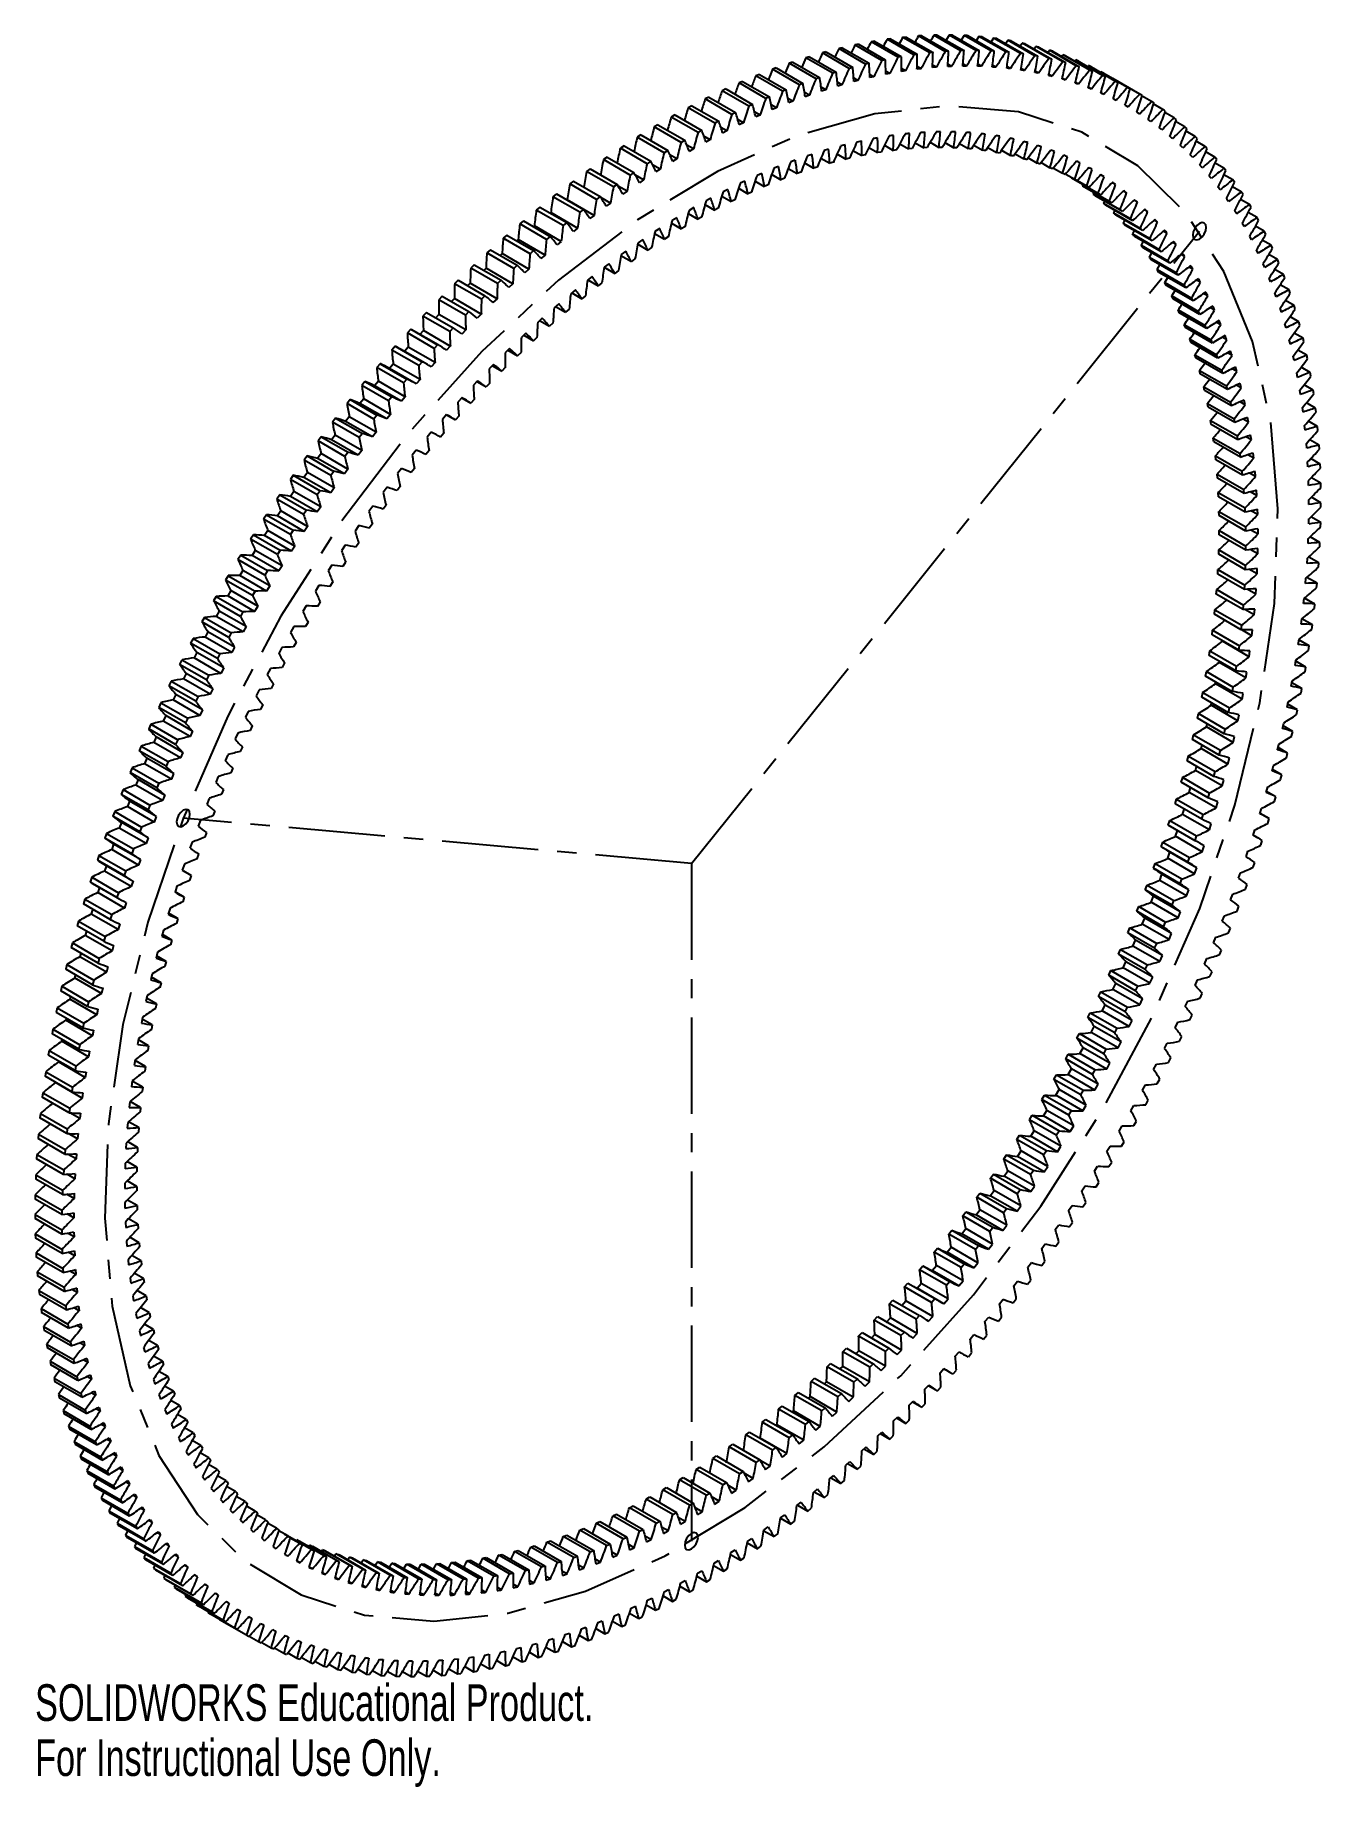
# Paper-space layout '_Isometric' of a CAD drawing. Header units: millimetres. Extents: x -83 to 87, y -124 to 107.
import ezdxf

# ---------------------------------------------------------------- set-up
doc = ezdxf.new("R2010")
doc.units = ezdxf.units.MM
doc.linetypes.add('CENTERX2', pattern=[20.32, 12.7, -2.54, 2.54, -2.54])
doc.styles.add('SLDTEXTSTYLE0', font='TXT', dxfattribs={"width": 0.7})

psp = doc.layouts.new('_Isometric')

# ---------------------------------------------------------------- texts
at = {"color": 7, "linetype": 'Continuous', "char_height": 4.8336, "attachment_point": 1, "style": 'SLDTEXTSTYLE0'}
for s, insert in [('SOLIDWORKS Educational Product.', (-83.08, -110.32)), ('For Instructional Use Only.', (-83.08, -117.58))]:
    psp.add_mtext(s, dxfattribs=dict(at, insert=insert))

# ---------------------------------------------------------------- linework, layer by layer
at = {"color": 7, "linetype": 'Continuous', "lineweight": 25}
for p, q in [((27.71, 106.45), (27.25, 106.37)), ((30.79, 104.33), (27.25, 106.37)), ((27.71, 106.45), (31.24, 104.41)), ((29.81, 106.76), (29.36, 106.7)), ((32.89, 104.66), (29.36, 106.7)), ((29.81, 106.76), (33.35, 104.72)), ((31.89, 107), (31.44, 106.96)), ((34.98, 104.92), (31.44, 106.96)), ((31.89, 107), (35.43, 104.96)), ((33.95, 107.17), (33.5, 107.14)), ((37.04, 105.1), (33.5, 107.14)), ((33.95, 107.17), (37.48, 105.13)), ((35.98, 107.25), (35.54, 107.24)), ((39.08, 105.2), (35.54, 107.24)), ((35.98, 107.25), (39.52, 105.21)), ((37.55, 107.26), (37.14, 106.58)), ((41.09, 105.22), (37.55, 107.26)), ((37.99, 107.26), (37.55, 107.26)), ((37.99, 107.26), (41.52, 105.22)), ((39.54, 107.21), (39.14, 106.59)), ((43.07, 105.17), (39.54, 107.21)), ((39.96, 107.19), (39.54, 107.21)), ((39.96, 107.19), (43.5, 105.15)), ((41.49, 107.08), (41.12, 106.52)), ((45.03, 105.03), (41.49, 107.08)), ((41.91, 107.04), (41.49, 107.08)), ((41.91, 107.04), (45.45, 105)), ((43.42, 106.87), (43.08, 106.36)), ((46.96, 104.82), (43.42, 106.87)), ((43.83, 106.81), (43.42, 106.87)), ((43.83, 106.81), (47.37, 104.77)), ((48.85, 104.54), (45.31, 106.58)), ((45.72, 106.5), (45.31, 106.58)), ((45.72, 106.5), (49.26, 104.46)), ((19.11, 104.4), (18.64, 104.26)), ((22.18, 102.22), (18.64, 104.26)), ((19.11, 104.4), (22.65, 102.36)), ((21.29, 105.03), (20.82, 104.9)), ((24.35, 102.86), (20.82, 104.9)), ((21.29, 105.03), (24.82, 102.99)), ((23.45, 105.58), (22.98, 105.47)), ((26.51, 103.43), (22.98, 105.47)), ((23.45, 105.58), (26.98, 103.54)), ((25.59, 106.05), (25.12, 105.96)), ((28.66, 103.91), (25.12, 105.96)), ((25.59, 106.05), (29.12, 104.01)), ((29.12, 104.01), (28.66, 103.91)), ((31.24, 104.41), (30.79, 104.33)), ((33.35, 104.72), (32.89, 104.66)), ((35.43, 104.96), (34.98, 104.92)), ((37.48, 105.13), (37.04, 105.1)), ((39.52, 105.21), (39.08, 105.2)), ((41.52, 105.22), (41.09, 105.22)), ((43.5, 105.15), (43.07, 105.17)), ((45.45, 105), (45.03, 105.03)), ((47.37, 104.77), (46.96, 104.82)), ((50.71, 104.17), (47.18, 106.21)), ((47.57, 106.12), (47.18, 106.21)), ((47.57, 106.12), (51.11, 104.08)), ((49.26, 104.46), (48.85, 104.54)), ((52.54, 103.73), (49, 105.77)), ((49.39, 105.66), (49, 105.77)), ((49.39, 105.66), (52.93, 103.62)), ((51.11, 104.08), (50.71, 104.17)), ((54.33, 103.21), (50.79, 105.25)), ((51.18, 105.13), (50.79, 105.25)), ((51.18, 105.13), (54.71, 103.09)), ((52.37, 104.44), (52.55, 104.65)), ((56.08, 102.61), (52.55, 104.65)), ((52.92, 104.51), (52.55, 104.65)), ((52.92, 104.51), (56.46, 102.47)), ((12.52, 102.07), (12.04, 101.88)), ((15.57, 99.84), (12.04, 101.88)), ((12.52, 102.07), (16.05, 100.03)), ((14.73, 102.93), (14.25, 102.75)), ((17.79, 100.71), (14.25, 102.75)), ((14.73, 102.93), (18.26, 100.89)), ((16.93, 103.7), (16.45, 103.54)), ((19.99, 101.5), (16.45, 103.54)), ((16.93, 103.7), (20.46, 101.66)), ((22.65, 102.36), (22.18, 102.22)), ((24.82, 102.99), (24.35, 102.86)), ((26.98, 103.54), (26.51, 103.43)), ((27.63, 101.77), (27.07, 102.09)), ((27.63, 101.77), (27.08, 101.64)), ((29.72, 102.19), (29.17, 102.5)), ((29.72, 102.19), (29.18, 102.09)), ((31.79, 102.54), (31.26, 102.84)), ((31.79, 102.54), (31.26, 102.46)), ((33.84, 102.81), (33.31, 102.75)), ((33.84, 102.81), (33.32, 103.11)), ((35.87, 103.01), (35.35, 102.96)), ((35.87, 103.01), (35.37, 103.3)), ((37.87, 103.13), (37.36, 103.1)), ((37.87, 103.13), (37.38, 103.41)), ((39.85, 103.17), (39.35, 103.16)), ((39.85, 103.17), (39.37, 103.45)), ((41.81, 103.14), (41.34, 103.41)), ((43.73, 103.03), (43.27, 103.29)), ((45.63, 102.84), (45.18, 103.1)), ((47.5, 102.58), (47.05, 102.83)), ((49.33, 102.24), (48.89, 102.49)), ((51.13, 101.82), (50.7, 102.07)), ((52.93, 103.62), (52.54, 103.73)), ((54.13, 103.82), (54.26, 103.98)), ((57.8, 101.94), (54.26, 103.98)), ((54.71, 103.09), (54.33, 103.21)), ((54.63, 103.82), (58.17, 101.78)), ((59.48, 101.19), (55.94, 103.23)), ((56.46, 102.47), (56.08, 102.61)), ((56.3, 103.06), (59.83, 101.02)), ((61.11, 100.37), (57.58, 102.41)), ((57.93, 102.22), (61.46, 100.18)), ((8.07, 100.15), (7.59, 99.92)), ((11.12, 97.88), (7.59, 99.92)), ((8.07, 100.15), (11.61, 98.11)), ((10.3, 101.15), (9.82, 100.94)), ((13.35, 98.9), (9.82, 100.94)), ((10.3, 101.15), (13.83, 99.11)), ((16.05, 100.03), (15.57, 99.84)), ((18.26, 100.89), (17.79, 100.71)), ((19.11, 99.32), (18.47, 99.69)), ((20.46, 101.66), (19.99, 101.5)), ((21.26, 100.04), (20.64, 100.4)), ((21.26, 100.04), (20.7, 99.86)), ((23.4, 100.69), (22.8, 101.04)), ((23.4, 100.69), (22.84, 100.53)), ((25.52, 101.27), (24.94, 101.6)), ((25.52, 101.27), (24.97, 101.13)), ((52.9, 101.33), (52.47, 101.58)), ((54.63, 100.77), (54.21, 101.01)), ((56.32, 100.13), (55.91, 100.37)), ((57.98, 99.41), (57.57, 99.65)), ((62.71, 99.47), (59.17, 101.51)), ((3.6, 97.93), (3.12, 97.68)), ((6.65, 95.63), (3.12, 97.68)), ((3.6, 97.93), (7.14, 95.89)), ((5.84, 99.08), (5.35, 98.84)), ((8.89, 96.79), (5.35, 98.84)), ((5.84, 99.08), (9.37, 97.04)), ((11.61, 98.11), (11.12, 97.88)), ((12.59, 96.71), (11.87, 97.13)), ((13.83, 99.11), (13.35, 98.9)), ((14.77, 97.65), (14.08, 98.05)), ((14.77, 97.65), (14.21, 97.42)), ((16.94, 98.52), (16.28, 98.91)), ((16.94, 98.52), (16.38, 98.3)), ((19.11, 99.32), (18.55, 99.12)), ((59.59, 98.63), (59.19, 98.86)), ((61.17, 97.76), (60.76, 98)), ((64.26, 98.5), (63.03, 99.21)), ((65.76, 97.45), (64.55, 98.16)), ((-0.88, 95.43), (-1.36, 95.14)), ((2.17, 93.1), (-1.36, 95.14)), ((-0.88, 95.43), (2.66, 93.39)), ((1.36, 96.72), (0.88, 96.44)), ((4.41, 94.4), (0.88, 96.44)), ((1.36, 96.72), (4.9, 94.68)), ((7.14, 95.89), (6.65, 95.63)), ((8.21, 94.61), (7.42, 95.07)), ((9.37, 97.04), (8.89, 96.79)), ((10.4, 95.69), (9.65, 96.13)), ((10.4, 95.69), (9.84, 95.42)), ((12.59, 96.71), (12.03, 96.45)), ((67.23, 96.34), (66.02, 97.03)), ((67.54, 96.09), (67.23, 96.34)), ((68.64, 95.15), (67.44, 95.84)), ((68.94, 94.88), (68.64, 95.15)), ((-5.35, 92.65), (-5.84, 92.34)), ((-5.35, 92.65), (-1.82, 90.61)), ((-3.12, 94.08), (-3.6, 93.77)), ((-0.07, 91.73), (-3.6, 93.77)), ((-3.12, 94.08), (0.42, 92.04)), ((2.66, 93.39), (2.17, 93.1)), ((3.82, 92.23), (2.93, 92.74)), ((4.9, 94.68), (4.41, 94.4)), ((6.02, 93.45), (5.18, 93.94)), ((6.02, 93.45), (5.45, 93.14)), ((8.21, 94.61), (7.65, 94.32)), ((23.82, 92.78), (23.22, 92.63)), ((25.97, 93.28), (25.38, 93.15)), ((29.01, 92.72), (30.17, 92.05)), ((31.05, 92.93), (32.2, 92.27)), ((33.06, 93.06), (34.22, 92.4)), ((35.05, 93.11), (36.2, 92.44)), ((37, 93.07), (38.15, 92.4)), ((38.92, 92.94), (40.08, 92.28)), ((40.81, 92.73), (41.97, 92.07)), ((70.01, 93.89), (68.82, 94.58)), ((70.3, 93.61), (70.01, 93.89)), ((71.33, 92.56), (70.15, 93.24)), ((71.61, 92.26), (71.33, 92.56)), ((-7.59, 91.16), (-8.07, 90.83)), ((-4.54, 88.79), (-8.07, 90.83)), ((-7.59, 91.16), (-4.05, 89.12)), ((-2.3, 90.29), (-5.84, 92.34)), ((-1.82, 90.61), (-2.3, 90.29)), ((-0.57, 89.57), (-1.58, 90.16)), ((0.42, 92.04), (-0.07, 91.73)), ((1.62, 90.93), (0.68, 91.48)), ((1.62, 90.93), (1.05, 90.59)), ((3.82, 92.23), (3.25, 91.9)), ((17.25, 90.76), (16.65, 90.54)), ((18.47, 90.39), (19.66, 89.7)), ((19.46, 91.52), (18.85, 91.32)), ((20.62, 91.02), (21.8, 90.34)), ((21.65, 92.19), (21.05, 92.02)), ((22.27, 90.47), (21.8, 90.34)), ((22.75, 91.57), (23.92, 90.89)), ((24.39, 91.01), (23.92, 90.89)), ((24.86, 92.04), (26.02, 91.36)), ((26.49, 91.46), (26.02, 91.36)), ((26.95, 92.42), (28.11, 91.75)), ((28.57, 91.82), (28.11, 91.75)), ((30.62, 92.11), (30.17, 92.05)), ((32.65, 92.3), (32.2, 92.27)), ((34.66, 92.42), (34.22, 92.4)), ((36.64, 92.44), (36.2, 92.44)), ((38.58, 92.38), (38.15, 92.4)), ((42.66, 92.44), (43.82, 91.77)), ((44.48, 92.06), (45.64, 91.39)), ((46.25, 91.6), (47.42, 90.93)), ((47.99, 91.05), (49.16, 90.38)), ((49.68, 90.43), (50.86, 89.74)), ((72.6, 91.16), (71.43, 91.84)), ((72.87, 90.85), (72.6, 91.16)), ((73.82, 89.7), (72.65, 90.37)), ((-12.04, 87.98), (-12.52, 87.62)), ((-12.04, 87.98), (-8.5, 85.94)), ((-9.82, 89.6), (-10.3, 89.26)), ((-6.76, 87.22), (-10.3, 89.26)), ((-9.82, 89.6), (-6.28, 87.56)), ((-4.05, 89.12), (-4.54, 88.79)), ((-2.77, 88.14), (-3.86, 88.77)), ((-2.77, 88.14), (-3.33, 87.76)), ((-0.57, 89.57), (-1.14, 89.21)), ((10.58, 87.99), (9.96, 87.7)), ((11.95, 88), (13.16, 87.29)), ((12.81, 89), (12.2, 88.73)), ((14.13, 88.88), (15.34, 88.18)), ((15.04, 89.92), (14.43, 89.68)), ((15.82, 88.36), (15.34, 88.18)), ((16.31, 89.67), (17.51, 88.98)), ((17.99, 89.15), (17.51, 88.98)), ((20.14, 89.85), (19.66, 89.7)), ((51.33, 89.72), (52.52, 89.03)), ((52.93, 88.92), (54.13, 88.23)), ((53.68, 88.43), (57.21, 86.39)), ((57.54, 86.17), (54.01, 88.21)), ((56.04, 87.15), (54.48, 88.04)), ((54.49, 88.05), (55.69, 87.35)), ((58, 88.57), (57.55, 88.82)), ((74.08, 89.37), (73.82, 89.7)), ((74.99, 88.17), (73.82, 88.84)), ((75.24, 87.83), (74.99, 88.17)), ((-14.25, 86.3), (-14.73, 85.92)), ((-11.19, 83.88), (-14.73, 85.92)), ((-14.25, 86.3), (-10.71, 84.25)), ((-8.98, 85.58), (-12.52, 87.62)), ((-8.5, 85.94), (-8.98, 85.58)), ((-7.14, 85.09), (-8.43, 85.84)), ((-6.28, 87.56), (-6.76, 87.22)), ((-4.96, 86.65), (-6.14, 87.33)), ((-4.96, 86.65), (-5.52, 86.25)), ((6.09, 85.73), (5.48, 85.4)), ((7.54, 86), (8.79, 85.28)), ((8.34, 86.9), (7.72, 86.59)), ((9.27, 85.52), (8.79, 85.28)), ((9.75, 87.04), (10.98, 86.33)), ((11.46, 86.55), (10.98, 86.33)), ((13.65, 87.5), (13.16, 87.29)), ((55.23, 87.61), (55.15, 87.39)), ((55.15, 87.39), (58.69, 85.35)), ((59, 85.11), (55.47, 87.15)), ((56.65, 86.47), (56.57, 86.27)), ((56.57, 86.27), (60.11, 84.23)), ((60.41, 83.97), (56.88, 86.02)), ((59.51, 87.53), (59.07, 87.79)), ((60.98, 86.41), (60.52, 86.67)), ((76.11, 86.57), (74.95, 87.24)), ((77.17, 84.91), (76.01, 85.58)), ((76.34, 86.21), (76.11, 86.57)), ((-16.45, 84.55), (-16.93, 84.16)), ((-13.39, 82.12), (-16.93, 84.16)), ((-16.45, 84.55), (-12.92, 82.51)), ((-11.48, 81.79), (-15.01, 83.83)), ((-9.31, 83.47), (-12.85, 85.51)), ((-10.71, 84.25), (-11.19, 83.88)), ((-9.31, 83.47), (-9.87, 83.04)), ((-7.14, 85.09), (-7.7, 84.68)), ((3.11, 83.7), (4.39, 82.96)), ((3.84, 84.49), (3.23, 84.13)), ((4.88, 83.23), (4.39, 82.96)), ((5.33, 84.89), (6.59, 84.16)), ((7.08, 84.42), (6.59, 84.16)), ((58.05, 85.34), (57.94, 85.08)), ((57.94, 85.08), (61.48, 83.04)), ((61.77, 82.76), (58.24, 84.8)), ((59.26, 83.8), (62.79, 81.76)), ((63.08, 81.47), (59.54, 83.51)), ((62.39, 85.2), (61.93, 85.47)), ((63.75, 83.92), (63.28, 84.19)), ((78.18, 83.18), (77.03, 83.85)), ((77.39, 84.54), (77.17, 84.91)), ((-18.64, 82.74), (-19.11, 82.34)), ((-15.58, 80.29), (-19.11, 82.34)), ((-18.64, 82.74), (-15.11, 80.69)), ((-17.17, 82.08), (-17.31, 81.97)), ((-13.63, 80.04), (-17.17, 82.08)), ((-12.92, 82.51), (-13.39, 82.12)), ((-11.48, 81.79), (-12.03, 81.34)), ((-1.33, 81.09), (-0.01, 80.33)), ((-0.65, 81.76), (-1.27, 81.36)), ((0.89, 82.43), (2.19, 81.68)), ((1.6, 83.16), (0.98, 82.78)), ((2.68, 81.97), (2.19, 81.68)), ((60.52, 82.45), (64.06, 80.41)), ((64.33, 80.1), (60.8, 82.14)), ((61.73, 81.03), (65.27, 78.99)), ((65.05, 82.56), (64.58, 82.83)), ((66.3, 81.13), (65.82, 81.4)), ((79.14, 81.39), (77.98, 82.06)), ((78.39, 82.8), (78.18, 83.18)), ((79.34, 81), (79.14, 81.39)), ((-22.98, 78.94), (-23.45, 78.51)), ((-22.98, 78.94), (-19.44, 76.89)), ((-20.82, 80.87), (-21.29, 80.45)), ((-17.75, 78.41), (-21.29, 80.45)), ((-20.82, 80.87), (-17.28, 78.82)), ((-19.31, 80.28), (-19.51, 80.11)), ((-15.77, 78.24), (-19.31, 80.28)), ((-17.28, 78.82), (-17.75, 78.41)), ((-15.11, 80.69), (-15.58, 80.29)), ((-13.63, 80.04), (-14.19, 79.58)), ((-5.13, 78.73), (-5.74, 78.29)), ((-3.54, 79.67), (-2.2, 78.9)), ((-2.89, 80.28), (-3.51, 79.86)), ((-1.72, 79.22), (-2.2, 78.9)), ((0.48, 80.63), (-0.01, 80.33)), ((65.53, 78.66), (61.99, 80.7)), ((62.89, 79.53), (66.42, 77.49)), ((66.67, 77.15), (63.13, 79.19)), ((67.5, 79.61), (67.01, 79.9)), ((77.45, 80.26), (77.21, 80.72)), ((78.35, 78.46), (78.12, 78.93)), ((80.04, 79.55), (78.88, 80.21)), ((80.23, 79.14), (80.04, 79.55)), ((-25.12, 76.95), (-25.59, 76.51)), ((-22.05, 74.47), (-25.59, 76.51)), ((-25.12, 76.95), (-21.59, 74.91)), ((-23.55, 76.5), (-23.85, 76.21)), ((-20.01, 74.46), (-23.55, 76.5)), ((-19.91, 76.47), (-23.45, 78.51)), ((-21.44, 78.42), (-21.69, 78.19)), ((-17.9, 76.37), (-21.44, 78.42)), ((-19.44, 76.89), (-19.91, 76.47)), ((-17.9, 76.37), (-18.45, 75.88)), ((-15.77, 78.24), (-16.32, 77.76)), ((-7.36, 77.1), (-7.97, 76.64)), ((-7.97, 76.63), (-6.58, 75.82)), ((-5.76, 78.18), (-4.39, 77.4)), ((-3.91, 77.74), (-4.39, 77.4)), ((63.98, 77.96), (64.29, 78.53)), ((63.98, 77.96), (67.52, 75.92)), ((67.75, 75.57), (64.22, 77.61)), ((65.02, 76.32), (65.37, 76.94)), ((65.02, 76.32), (68.56, 74.28)), ((65.24, 75.95), (65.02, 76.32)), ((68.63, 78.03), (68.13, 78.32)), ((69.71, 76.37), (69.2, 76.67)), ((79.19, 76.61), (78.98, 77.09)), ((80.89, 77.64), (79.73, 78.31)), ((81.68, 75.67), (80.52, 76.34)), ((81.06, 77.22), (80.89, 77.64)), ((-27.25, 74.91), (-27.71, 74.46)), ((-24.17, 72.41), (-27.71, 74.46)), ((-27.25, 74.91), (-23.71, 72.86)), ((-25.64, 74.52), (-26, 74.18)), ((-22.11, 72.48), (-25.64, 74.52)), ((-21.59, 74.91), (-22.05, 74.47)), ((-20.01, 74.46), (-20.56, 73.95)), ((-9.58, 75.4), (-10.18, 74.92)), ((-10.12, 74.97), (-8.75, 74.18)), ((-8.27, 74.55), (-8.75, 74.18)), ((-6.09, 76.18), (-6.58, 75.82)), ((68.78, 73.91), (65.24, 75.95)), ((66, 74.62), (66.4, 75.29)), ((66, 74.62), (69.54, 72.57)), ((66.21, 74.23), (66, 74.62)), ((69.75, 72.19), (66.21, 74.23)), ((68.78, 73.91), (68.56, 74.28)), ((70.73, 74.64), (70.2, 74.95)), ((79.98, 74.7), (79.78, 75.2)), ((82.41, 73.65), (81.25, 74.32)), ((81.84, 75.24), (81.68, 75.67)), ((-29.36, 72.81), (-29.81, 72.35)), ((-26.27, 70.31), (-29.81, 72.35)), ((-29.36, 72.81), (-25.82, 70.77)), ((-27.72, 72.49), (-28.12, 72.09)), ((-24.19, 70.45), (-27.72, 72.49)), ((-23.71, 72.86), (-24.17, 72.41)), ((-22.11, 72.48), (-22.65, 71.96)), ((-13.98, 71.8), (-14.57, 71.28)), ((-11.78, 73.63), (-12.39, 73.14)), ((-12.26, 73.24), (-10.91, 72.47)), ((-10.44, 72.85), (-10.91, 72.47)), ((66.92, 72.84), (67.36, 73.56)), ((66.92, 72.84), (70.46, 70.8)), ((67.12, 72.44), (66.92, 72.84)), ((70.65, 70.4), (67.12, 72.44)), ((69.75, 72.19), (69.54, 72.57)), ((71.68, 72.85), (71.14, 73.16)), ((80.71, 72.73), (80.53, 73.24)), ((83.08, 71.57), (81.92, 72.25)), ((82.56, 73.21), (82.41, 73.65)), ((-31.44, 70.66), (-31.89, 70.19)), ((-28.35, 68.14), (-31.89, 70.19)), ((-31.44, 70.66), (-27.91, 68.62)), ((-29.78, 70.41), (-30.3, 69.86)), ((-26.24, 68.37), (-29.78, 70.41)), ((-25.82, 70.77), (-26.27, 70.31)), ((-24.19, 70.45), (-24.72, 69.92)), ((-16.15, 69.9), (-16.75, 69.36)), ((-16.5, 69.59), (-15.2, 68.84)), ((-14.38, 71.45), (-13.06, 70.69)), ((-12.59, 71.09), (-13.06, 70.69)), ((67.78, 71), (71.32, 68.96)), ((67.97, 70.58), (67.78, 71)), ((71.5, 68.54), (67.97, 70.58)), ((70.65, 70.4), (70.46, 70.8)), ((72.58, 70.98), (72.02, 71.3)), ((73.41, 69.05), (72.84, 69.38)), ((81.39, 70.7), (81.22, 71.23)), ((83.7, 69.44), (82.53, 70.12)), ((83.22, 71.12), (83.08, 71.57)), ((83.83, 68.98), (83.7, 69.44)), ((-33.5, 68.46), (-33.95, 67.97)), ((-30.41, 65.93), (-33.95, 67.97)), ((-33.5, 68.46), (-29.97, 66.41)), ((-29.9, 66.38), (-33.44, 68.42)), ((-31.81, 68.28), (-32.33, 67.72)), ((-28.28, 66.23), (-31.81, 68.28)), ((-27.91, 68.62), (-28.35, 68.14)), ((-26.24, 68.37), (-26.77, 67.82)), ((-18.31, 67.93), (-18.9, 67.38)), ((-18.59, 67.67), (-17.32, 66.93)), ((-16.85, 67.36), (-17.32, 66.93)), ((-14.73, 69.25), (-15.2, 68.84)), ((68.58, 69.09), (72.12, 67.05)), ((68.75, 68.66), (68.58, 69.09)), ((72.29, 66.62), (68.75, 68.66)), ((69.32, 67.12), (72.85, 65.08)), ((69.47, 66.68), (69.32, 67.12)), ((71.5, 68.54), (71.32, 68.96)), ((72.29, 66.62), (72.12, 67.05)), ((74.18, 67.06), (73.59, 67.39)), ((82.01, 68.63), (81.86, 69.17)), ((82.58, 66.5), (82.44, 67.06)), ((84.26, 67.26), (83.09, 67.94)), ((84.37, 66.78), (84.26, 67.26)), ((-35.54, 66.2), (-35.98, 65.71)), ((-32.44, 63.67), (-35.98, 65.71)), ((-35.54, 66.2), (-32.01, 64.16)), ((-31.3, 63.78), (-34.84, 65.82)), ((-33.82, 66.09), (-34.34, 65.52)), ((-30.29, 64.05), (-33.82, 66.09)), ((-29.97, 66.41), (-30.41, 65.93)), ((-28.28, 66.23), (-28.8, 65.68)), ((-20.45, 65.9), (-21.04, 65.33)), ((-20.67, 65.68), (-19.42, 64.96)), ((-18.95, 65.4), (-19.42, 64.96)), ((73.01, 64.64), (69.47, 66.68)), ((69.99, 65.09), (73.53, 63.05)), ((70.13, 64.64), (69.99, 65.09)), ((73.01, 64.64), (72.85, 65.08)), ((74.88, 65), (74.28, 65.35)), ((83.08, 64.32), (82.96, 64.89)), ((84.76, 65.03), (83.58, 65.71)), ((84.86, 64.54), (84.76, 65.03)), ((-37.55, 63.9), (-37.99, 63.4)), ((-34.45, 61.36), (-37.99, 63.4)), ((-37.55, 63.9), (-34.02, 61.86)), ((-35.81, 63.86), (-36.32, 63.28)), ((-32.78, 61.24), (-36.32, 63.28)), ((-32.27, 61.82), (-35.81, 63.86)), ((-32.01, 64.16), (-32.44, 63.67)), ((-30.29, 64.05), (-30.8, 63.48)), ((-22.57, 63.8), (-23.15, 63.22)), ((-22.73, 63.64), (-21.49, 62.92)), ((-21.04, 63.38), (-21.49, 62.92)), ((73.67, 62.6), (70.13, 64.64)), ((70.6, 63.01), (74.14, 60.97)), ((70.73, 62.54), (70.6, 63.01)), ((74.27, 60.49), (70.73, 62.54)), ((73.67, 62.6), (73.53, 63.05)), ((75.52, 62.88), (74.9, 63.24)), ((75.52, 62.88), (75.35, 63.47)), ((83.53, 62.1), (83.42, 62.68)), ((85.2, 62.75), (84.02, 63.43)), ((85.29, 62.25), (85.2, 62.75)), ((-39.54, 61.56), (-39.96, 61.04)), ((-36.43, 59), (-39.96, 61.04)), ((-39.54, 61.56), (-36, 59.52)), ((-37.77, 61.58), (-38.27, 60.99)), ((-34.74, 58.95), (-38.27, 60.99)), ((-34.23, 59.54), (-37.77, 61.58)), ((-34.02, 61.86), (-34.45, 61.36)), ((-32.27, 61.82), (-32.78, 61.24)), ((-24.67, 61.65), (-25.24, 61.05)), ((-24.77, 61.54), (-23.55, 60.83)), ((-23.1, 61.3), (-23.55, 60.83)), ((71.15, 60.86), (74.69, 58.82)), ((71.26, 60.38), (71.15, 60.86)), ((74.8, 58.34), (71.26, 60.38)), ((74.27, 60.49), (74.14, 60.97)), ((76.1, 60.7), (75.45, 61.08)), ((76.1, 60.7), (75.95, 61.3)), ((83.92, 59.83), (83.83, 60.42)), ((85.59, 60.42), (84.39, 61.11)), ((85.66, 59.91), (85.59, 60.42)), ((-41.49, 59.17), (-41.91, 58.64)), ((-38.38, 56.6), (-41.91, 58.64)), ((-41.49, 59.17), (-37.96, 57.13)), ((-39.7, 59.26), (-40.2, 58.65)), ((-36.66, 56.61), (-40.2, 58.65)), ((-36.17, 57.22), (-39.7, 59.26)), ((-36, 59.52), (-36.43, 59)), ((-34.23, 59.54), (-34.74, 58.95)), ((-26.73, 59.44), (-27.3, 58.83)), ((-26.79, 59.38), (-25.58, 58.68)), ((-25.13, 59.17), (-25.58, 58.68)), ((71.63, 58.66), (75.17, 56.62)), ((71.73, 58.17), (71.63, 58.66)), ((75.27, 56.13), (71.73, 58.17)), ((74.8, 58.34), (74.69, 58.82)), ((76.61, 58.47), (75.94, 58.86)), ((76.61, 58.47), (76.48, 59.09)), ((84.25, 57.51), (84.17, 58.11)), ((85.91, 58.05), (84.7, 58.74)), ((85.97, 57.53), (85.91, 58.05)), ((-43.42, 56.73), (-43.83, 56.2)), ((-40.3, 54.16), (-43.83, 56.2)), ((-43.42, 56.73), (-39.88, 54.69)), ((-41.61, 56.9), (-42.09, 56.28)), ((-38.56, 54.24), (-42.09, 56.28)), ((-38.07, 54.85), (-41.61, 56.9)), ((-37.96, 57.13), (-38.38, 56.6)), ((-36.17, 57.22), (-36.66, 56.61)), ((-28.78, 57.18), (-29.33, 56.55)), ((-28.78, 57.17), (-27.59, 56.48)), ((-27.14, 56.97), (-27.59, 56.48)), ((72.05, 56.41), (75.59, 54.37)), ((72.14, 55.9), (72.05, 56.41)), ((75.67, 53.86), (72.14, 55.9)), ((75.27, 56.13), (75.17, 56.62)), ((77.05, 56.18), (76.36, 56.58)), ((77.05, 56.18), (76.94, 56.81)), ((84.53, 55.15), (84.46, 55.76)), ((86.17, 55.63), (84.96, 56.33)), ((86.22, 55.1), (86.17, 55.63)), ((-45.31, 54.26), (-45.72, 53.72)), ((-42.18, 51.68), (-45.72, 53.72)), ((-45.31, 54.26), (-41.78, 52.22)), ((-43.48, 54.49), (-43.96, 53.86)), ((-40.43, 51.82), (-43.96, 53.86)), ((-39.95, 52.45), (-43.48, 54.49)), ((-39.88, 54.69), (-40.3, 54.16)), ((-38.07, 54.85), (-38.56, 54.24)), ((-30.79, 54.86), (-31.33, 54.22)), ((-29.13, 54.73), (-29.56, 54.23)), ((72.41, 54.1), (75.94, 52.06)), ((72.47, 53.59), (72.41, 54.1)), ((76.01, 51.55), (72.47, 53.59)), ((75.67, 53.86), (75.59, 54.37)), ((77.43, 53.84), (76.7, 54.26)), ((77.43, 53.84), (77.33, 54.49)), ((84.74, 52.75), (84.69, 53.37)), ((86.37, 53.17), (85.15, 53.88)), ((86.41, 52.63), (86.37, 53.17)), ((-47.18, 51.74), (-47.57, 51.19)), ((-44.04, 49.15), (-47.57, 51.19)), ((-47.18, 51.74), (-43.64, 49.7)), ((-45.33, 52.04), (-45.8, 51.4)), ((-42.26, 49.36), (-45.8, 51.4)), ((-41.79, 50), (-45.33, 52.04)), ((-41.78, 52.22), (-42.18, 51.68)), ((-39.95, 52.45), (-40.43, 51.82)), ((-32.77, 52.49), (-33.31, 51.83)), ((-31.08, 52.43), (-31.51, 51.92)), ((72.69, 51.75), (76.23, 49.71)), ((72.75, 51.22), (72.69, 51.75)), ((76.28, 49.18), (72.75, 51.22)), ((76.01, 51.55), (75.94, 52.06)), ((77.74, 51.45), (76.98, 51.89)), ((77.74, 51.45), (77.66, 52.11)), ((84.9, 50.31), (84.86, 50.94)), ((86.52, 50.67), (85.28, 51.38)), ((-49, 49.19), (-49.39, 48.63)), ((-45.86, 46.59), (-49.39, 48.63)), ((-49, 49.19), (-45.47, 47.15)), ((-47.13, 49.56), (-47.6, 48.91)), ((-44.06, 46.87), (-47.6, 48.91)), ((-43.6, 47.52), (-47.13, 49.56)), ((-43.64, 49.7), (-44.04, 49.15)), ((-41.79, 50), (-42.26, 49.36)), ((-34.72, 50.07), (-35.25, 49.4)), ((-33, 50.09), (-33.43, 49.56)), ((72.92, 49.35), (76.45, 47.31)), ((72.96, 48.81), (72.92, 49.35)), ((76.49, 46.77), (72.96, 48.81)), ((76.28, 49.18), (76.23, 49.71)), ((77.99, 49.01), (77.19, 49.47)), ((77.99, 49.01), (77.93, 49.68)), ((86.6, 48.13), (85.35, 48.85)), ((86.54, 50.12), (86.52, 50.67)), ((-50.79, 46.6), (-51.18, 46.04)), ((-50.79, 46.6), (-47.26, 44.56)), ((-48.91, 47.04), (-49.36, 46.38)), ((-45.83, 44.34), (-49.36, 46.38)), ((-45.37, 45), (-48.91, 47.04)), ((-45.47, 47.15), (-45.86, 46.59)), ((-43.6, 47.52), (-44.06, 46.87)), ((-36.63, 47.6), (-37.15, 46.92)), ((-34.89, 47.7), (-35.31, 47.16)), ((73.07, 46.91), (76.61, 44.87)), ((73.1, 46.36), (73.07, 46.91)), ((76.63, 44.32), (73.1, 46.36)), ((76.49, 46.77), (76.45, 47.31)), ((78.16, 46.52), (77.32, 47.01)), ((78.16, 46.52), (78.12, 47.21)), ((84.99, 47.83), (84.97, 48.47)), ((86.62, 45.56), (85.35, 46.29)), ((86.61, 47.58), (86.6, 48.13)), ((-52.55, 43.98), (-52.92, 43.41)), ((-52.55, 43.98), (-49.01, 41.94)), ((-47.64, 44), (-51.18, 46.04)), ((-50.65, 44.48), (-51.09, 43.82)), ((-47.11, 42.44), (-50.65, 44.48)), ((-47.26, 44.56), (-47.64, 44)), ((-45.37, 45), (-45.83, 44.34)), ((-38.51, 45.09), (-39.02, 44.4)), ((-36.75, 45.26), (-37.16, 44.71)), ((73.16, 44.42), (76.7, 42.38)), ((73.17, 43.86), (73.16, 44.42)), ((76.63, 44.32), (76.61, 44.87)), ((78.27, 43.99), (77.38, 44.5)), ((78.27, 43.99), (78.25, 44.69)), ((85.03, 45.31), (85.02, 45.96)), ((86.62, 44.99), (86.62, 45.56)), ((-49.39, 41.37), (-52.92, 43.41)), ((-52.35, 41.9), (-52.79, 41.22)), ((-48.82, 39.85), (-52.35, 41.9)), ((-47.56, 41.78), (-51.09, 43.82)), ((-49.01, 41.94), (-49.39, 41.37)), ((-47.11, 42.44), (-47.56, 41.78)), ((-40.35, 42.54), (-40.85, 41.83)), ((-38.57, 42.78), (-38.97, 42.22)), ((76.71, 41.82), (73.17, 43.86)), ((73.18, 41.9), (76.72, 39.85)), ((73.18, 41.33), (73.18, 41.9)), ((76.71, 41.82), (76.7, 42.38)), ((78.31, 41.42), (77.37, 41.96)), ((78.31, 41.42), (78.31, 42.13)), ((85.01, 42.76), (85.02, 43.42)), ((86.58, 42.95), (85.3, 43.69)), ((86.56, 42.38), (86.58, 42.95)), ((-54.26, 41.33), (-54.63, 40.75)), ((-51.1, 38.71), (-54.63, 40.75)), ((-54.26, 41.33), (-50.73, 39.29)), ((-49.25, 39.18), (-52.79, 41.22)), ((-48.82, 39.85), (-49.25, 39.18)), ((-42.15, 39.95), (-42.64, 39.23)), ((-40.35, 40.26), (-40.74, 39.7)), ((73.12, 38.76), (73.14, 39.33)), ((73.14, 39.33), (76.68, 37.29)), ((76.72, 39.29), (73.18, 41.33)), ((76.72, 39.29), (76.72, 39.85)), ((78.29, 38.81), (77.29, 39.39)), ((78.29, 38.81), (78.3, 39.53)), ((84.92, 40.18), (84.95, 40.85)), ((86.48, 40.3), (85.18, 41.06)), ((86.45, 39.73), (86.48, 40.3)), ((-55.94, 38.64), (-56.3, 38.06)), ((-52.76, 36.02), (-56.3, 38.06)), ((-55.94, 38.64), (-52.41, 36.6)), ((-54.02, 39.28), (-54.44, 38.6)), ((-50.91, 36.56), (-54.44, 38.6)), ((-50.48, 37.24), (-54.02, 39.28)), ((-50.73, 39.29), (-51.1, 38.71)), ((-50.48, 37.24), (-50.91, 36.56)), ((-43.91, 37.31), (-44.38, 36.59)), ((-42.09, 37.7), (-42.47, 37.13)), ((76.66, 36.72), (73.12, 38.76)), ((76.66, 36.72), (76.68, 37.29)), ((84.78, 37.56), (84.83, 38.24)), ((86.32, 37.63), (85, 38.4)), ((86.28, 37.05), (86.32, 37.63)), ((-57.58, 35.93), (-57.93, 35.34)), ((-54.39, 33.3), (-57.93, 35.34)), ((-57.58, 35.93), (-54.04, 33.89)), ((-55.64, 36.63), (-56.06, 35.95)), ((-52.52, 33.9), (-56.06, 35.95)), ((-52.11, 34.59), (-55.64, 36.63)), ((-52.41, 36.6), (-52.76, 36.02)), ((-43.79, 35.11), (-44.16, 34.53)), ((73, 36.15), (73.03, 36.73)), ((76.54, 34.11), (73, 36.15)), ((73.03, 36.73), (76.57, 34.69)), ((76.54, 34.11), (76.57, 34.69)), ((78.19, 36.16), (77.12, 36.78)), ((78.19, 36.16), (78.22, 36.89)), ((84.58, 34.92), (84.64, 35.61)), ((86.1, 34.93), (84.76, 35.71)), ((86.05, 34.34), (86.1, 34.93)), ((-59.17, 33.19), (-59.51, 32.6)), ((-55.98, 30.56), (-59.51, 32.6)), ((-59.17, 33.19), (-55.64, 31.15)), ((-57.23, 33.96), (-57.63, 33.27)), ((-54.1, 31.22), (-57.63, 33.27)), ((-53.69, 31.92), (-57.23, 33.96)), ((-54.04, 33.89), (-54.39, 33.3)), ((-52.11, 34.59), (-52.52, 33.9)), ((-45.62, 34.65), (-46.09, 33.91)), ((-45.44, 32.48), (-45.81, 31.89)), ((72.81, 33.51), (72.86, 34.1)), ((76.35, 31.47), (72.81, 33.51)), ((72.86, 34.1), (76.4, 32.06)), ((78.03, 33.48), (76.88, 34.14)), ((78.03, 33.48), (78.08, 34.22)), ((84.32, 32.25), (84.4, 32.94)), ((85.82, 32.2), (84.46, 32.99)), ((-60.72, 30.43), (-61.05, 29.83)), ((-60.72, 30.43), (-57.19, 28.39)), ((-58.77, 31.26), (-59.16, 30.56)), ((-55.63, 28.52), (-59.16, 30.56)), ((-55.24, 29.22), (-58.77, 31.26)), ((-55.64, 31.15), (-55.98, 30.56)), ((-53.69, 31.92), (-54.1, 31.22)), ((-47.3, 31.95), (-47.75, 31.2)), ((72.56, 30.84), (72.62, 31.43)), ((76.09, 28.8), (72.56, 30.84)), ((72.62, 31.43), (76.16, 29.39)), ((76.35, 31.47), (76.4, 32.06)), ((77.8, 30.76), (76.56, 31.48)), ((77.8, 30.76), (77.87, 31.51)), ((84.01, 29.56), (84.09, 30.25)), ((85.48, 29.45), (84.09, 30.25)), ((85.75, 31.61), (85.82, 32.2)), ((-57.52, 27.79), (-61.05, 29.83)), ((-60.27, 28.54), (-60.65, 27.84)), ((-57.12, 25.8), (-60.65, 27.84)), ((-56.74, 26.5), (-60.27, 28.54)), ((-57.19, 28.39), (-57.52, 27.79)), ((-55.24, 29.22), (-55.63, 28.52)), ((-48.92, 29.21), (-49.36, 28.46)), ((-47.06, 29.82), (-47.41, 29.23)), ((72.24, 28.14), (72.31, 28.74)), ((75.77, 26.1), (72.24, 28.14)), ((72.31, 28.74), (75.85, 26.7)), ((76.09, 28.8), (76.16, 29.39)), ((77.51, 28.02), (76.16, 28.8)), ((77.51, 28.02), (77.59, 28.78)), ((85.4, 28.85), (85.48, 29.45)), ((-62.23, 27.65), (-62.55, 27.04)), ((-59.01, 25), (-62.55, 27.04)), ((-62.23, 27.65), (-58.69, 25.61)), ((-61.73, 25.8), (-62.1, 25.09)), ((-58.19, 23.76), (-61.73, 25.8)), ((-58.69, 25.61), (-59.01, 25)), ((-56.74, 26.5), (-57.12, 25.8)), ((-50.5, 26.45), (-50.92, 25.69)), ((-48.62, 27.13), (-48.96, 26.53)), ((71.85, 25.42), (71.94, 26.02)), ((71.94, 26.02), (75.48, 23.98)), ((77.14, 25.25), (73.61, 27.29)), ((75.77, 26.1), (75.85, 26.7)), ((77.14, 25.25), (77.25, 26.01)), ((83.63, 26.84), (83.73, 27.54)), ((85.08, 26.67), (83.72, 27.46)), ((84.99, 26.07), (85.08, 26.67)), ((-63.69, 24.84), (-64, 24.23)), ((-60.47, 22.19), (-64, 24.23)), ((-63.69, 24.84), (-60.16, 22.8)), ((-58.56, 23.05), (-62.1, 25.09)), ((-58.19, 23.76), (-58.56, 23.05)), ((-52.03, 23.67), (-52.44, 22.9)), ((-50.14, 24.42), (-50.47, 23.81)), ((71.4, 22.67), (71.51, 23.28)), ((71.51, 23.28), (75.04, 21.24)), ((75.39, 23.38), (71.85, 25.42)), ((76.72, 22.45), (73.18, 24.5)), ((75.39, 23.38), (75.48, 23.98)), ((76.72, 22.45), (76.84, 23.22)), ((83.2, 24.1), (83.31, 24.81)), ((84.63, 23.88), (83.29, 24.65)), ((84.52, 23.27), (84.63, 23.88)), ((-65.11, 22.02), (-65.41, 21.41)), ((-61.87, 19.37), (-65.41, 21.41)), ((-65.11, 22.02), (-61.57, 19.98)), ((-63.14, 23.04), (-63.5, 22.33)), ((-59.96, 20.29), (-63.5, 22.33)), ((-59.61, 21), (-63.14, 23.04)), ((-60.16, 22.8), (-60.47, 22.19)), ((-59.61, 21), (-59.96, 20.29)), ((-53.51, 20.86), (-53.9, 20.09)), ((-51.61, 21.68), (-51.93, 21.07)), ((74.94, 20.63), (71.4, 22.67)), ((76.22, 19.64), (72.69, 21.68)), ((74.94, 20.63), (75.04, 21.24)), ((82.7, 21.34), (82.84, 22.06)), ((84.11, 21.06), (82.79, 21.82)), ((83.99, 20.45), (84.11, 21.06)), ((-66.47, 19.18), (-66.76, 18.56)), ((-63.23, 16.52), (-66.76, 18.56)), ((-66.47, 19.18), (-62.94, 17.14)), ((-64.51, 20.27), (-64.85, 19.55)), ((-61.32, 17.51), (-64.85, 19.55)), ((-60.97, 18.22), (-64.51, 20.27)), ((-61.57, 19.98), (-61.87, 19.37)), ((-53.04, 18.92), (-53.34, 18.3)), ((70.89, 19.9), (71.01, 20.52)), ((74.42, 17.86), (70.89, 19.9)), ((71.01, 20.52), (74.54, 18.48)), ((72.12, 18.84), (72.19, 19.15)), ((75.66, 16.8), (72.12, 18.84)), ((76.22, 19.64), (76.36, 20.41)), ((82.15, 18.57), (82.3, 19.29)), ((83.53, 18.23), (82.24, 18.97)), ((-67.79, 16.33), (-68.07, 15.71)), ((-67.79, 16.33), (-64.26, 14.29)), ((-65.83, 17.47), (-66.16, 16.75)), ((-62.62, 14.71), (-66.16, 16.75)), ((-62.29, 15.43), (-65.83, 17.47)), ((-62.94, 17.14), (-63.23, 16.52)), ((-60.97, 18.22), (-61.32, 17.51)), ((-54.94, 18.03), (-55.32, 17.25)), ((70.31, 17.12), (70.44, 17.74)), ((73.84, 15.08), (70.31, 17.12)), ((70.44, 17.74), (73.98, 15.69)), ((71.5, 15.99), (71.59, 16.38)), ((74.42, 17.86), (74.54, 18.48)), ((75.66, 16.8), (75.82, 17.58)), ((81.55, 15.78), (81.71, 16.5)), ((83.4, 17.61), (83.53, 18.23)), ((-64.54, 13.67), (-68.07, 15.71)), ((-67.1, 14.67), (-67.42, 13.95)), ((-63.88, 11.9), (-67.42, 13.95)), ((-63.56, 12.63), (-67.1, 14.67)), ((-64.26, 14.29), (-64.54, 13.67)), ((-62.29, 15.43), (-62.62, 14.71)), ((-56.31, 15.18), (-56.68, 14.4)), ((-54.41, 16.14), (-54.7, 15.52)), ((69.66, 14.32), (69.81, 14.94)), ((73.2, 12.27), (69.66, 14.32)), ((69.81, 14.94), (73.35, 12.9)), ((75.03, 13.94), (71.5, 15.99)), ((73.84, 15.08), (73.98, 15.69)), ((75.03, 13.94), (75.21, 14.73)), ((82.9, 15.38), (81.62, 16.12)), ((82.75, 14.76), (82.9, 15.38)), ((-69.06, 13.46), (-69.33, 12.84)), ((-65.8, 10.8), (-69.33, 12.84)), ((-69.06, 13.46), (-65.53, 11.42)), ((-68.32, 11.86), (-68.63, 11.13)), ((-64.79, 9.82), (-68.32, 11.86)), ((-63.56, 12.63), (-63.88, 11.9)), ((-57.63, 12.32), (-57.98, 11.53)), ((-55.72, 13.34), (-56.01, 12.72)), ((68.96, 11.5), (69.12, 12.13)), ((69.12, 12.13), (72.66, 10.09)), ((70.81, 13.12), (70.93, 13.59)), ((74.34, 11.08), (70.81, 13.12)), ((73.2, 12.27), (73.35, 12.9)), ((74.34, 11.08), (74.54, 11.86)), ((80.88, 12.98), (81.06, 13.7)), ((82.21, 12.52), (80.95, 13.25)), ((82.05, 11.9), (82.21, 12.52)), ((-70.28, 10.59), (-70.54, 9.97)), ((-67.01, 7.93), (-70.54, 9.97)), ((-70.28, 10.59), (-66.75, 8.55)), ((-65.09, 9.09), (-68.63, 11.13)), ((-65.53, 11.42), (-65.8, 10.8)), ((-64.79, 9.82), (-65.09, 9.09)), ((-58.9, 9.44), (-59.23, 8.65)), ((-56.99, 10.53), (-57.26, 9.91)), ((68.19, 8.68), (68.37, 9.31)), ((68.37, 9.31), (71.9, 7.26)), ((72.49, 9.46), (68.96, 11.5)), ((70.05, 10.24), (70.2, 10.78)), ((73.59, 8.19), (70.05, 10.24)), ((72.49, 9.46), (72.66, 10.09)), ((80.16, 10.17), (80.35, 10.89)), ((81.46, 9.65), (80.22, 10.37)), ((81.29, 9.03), (81.46, 9.65)), ((-71.45, 7.71), (-71.7, 7.08)), ((-68.16, 5.04), (-71.7, 7.08)), ((-71.45, 7.71), (-67.92, 5.67)), ((-69.49, 9.03), (-69.79, 8.3)), ((-66.25, 6.26), (-69.79, 8.3)), ((-65.96, 6.99), (-69.49, 9.03)), ((-66.75, 8.55), (-67.01, 7.93)), ((-65.96, 6.99), (-66.25, 6.26)), ((-58.2, 7.71), (-58.46, 7.09)), ((71.73, 6.64), (68.19, 8.68)), ((69.24, 7.35), (69.42, 7.97)), ((72.77, 5.3), (69.24, 7.35)), ((71.73, 6.64), (71.9, 7.26)), ((73.59, 8.19), (73.8, 8.98)), ((79.39, 7.34), (79.59, 8.07)), ((80.65, 6.77), (79.43, 7.48)), ((-72.57, 4.82), (-72.81, 4.19)), ((-72.57, 4.82), (-69.04, 2.78)), ((-70.62, 6.2), (-70.9, 5.47)), ((-67.36, 3.43), (-70.9, 5.47)), ((-67.08, 4.16), (-70.62, 6.2)), ((-67.92, 5.67), (-68.16, 5.04)), ((-60.11, 6.56), (-60.43, 5.77)), ((-59.35, 4.89), (-59.6, 4.26)), ((67.36, 5.85), (67.55, 6.47)), ((70.9, 3.81), (67.36, 5.85)), ((67.55, 6.47), (71.09, 4.43)), ((68.35, 4.45), (68.6, 5.24)), ((72.77, 5.3), (73, 6.1)), ((78.56, 4.51), (78.78, 5.24)), ((80.47, 6.14), (80.65, 6.77)), ((-69.27, 2.15), (-72.81, 4.19)), ((-71.69, 3.37), (-71.96, 2.64)), ((-68.42, 0.6), (-71.96, 2.64)), ((-68.15, 1.33), (-71.69, 3.37)), ((-69.04, 2.78), (-69.27, 2.15)), ((-67.08, 4.16), (-67.36, 3.43)), ((-61.26, 3.66), (-61.56, 2.87)), ((66.47, 3.01), (66.67, 3.64)), ((70.01, 0.97), (66.47, 3.01)), ((66.67, 3.64), (70.21, 1.6)), ((67.41, 1.55), (67.68, 2.34)), ((71.89, 2.41), (68.35, 4.45)), ((70.9, 3.81), (71.09, 4.43)), ((71.89, 2.41), (72.14, 3.2)), ((77.67, 1.68), (77.9, 2.41)), ((79.79, 3.88), (78.58, 4.58)), ((79.6, 3.26), (79.79, 3.88)), ((-73.64, 1.93), (-73.86, 1.3)), ((-70.32, -0.74), (-73.86, 1.3)), ((-73.64, 1.93), (-70.1, -0.11)), ((-72.71, 0.53), (-72.96, -0.2)), ((-69.17, -1.51), (-72.71, 0.53)), ((-68.15, 1.33), (-68.42, 0.6)), ((-62.35, 0.76), (-62.64, -0.03)), ((-60.45, 2.05), (-60.68, 1.42)), ((65.52, 0.17), (65.74, 0.8)), ((69.06, -1.87), (65.52, 0.17)), ((65.74, 0.8), (69.27, -1.24)), ((70.95, -0.49), (67.41, 1.55)), ((70.01, 0.97), (70.21, 1.6)), ((71.21, 0.3), (70.6, 0.65)), ((70.95, -0.49), (71.21, 0.3)), ((78.34, 1.32), (77.68, 1.7)), ((78.67, 0.37), (78.87, 0.99)), ((-74.65, -0.96), (-74.86, -1.59)), ((-71.32, -3.63), (-74.86, -1.59)), ((-74.65, -0.96), (-71.11, -3)), ((-74.02, -2.11), (-70.48, -4.15)), ((-73.67, -2.3), (-73.91, -3.04)), ((-69.43, -2.24), (-72.96, -0.2)), ((-70.1, -0.11), (-70.32, -0.74)), ((-69.17, -1.51), (-69.43, -2.24)), ((-63.38, -2.14), (-63.66, -2.93)), ((-61.49, -0.79), (-61.71, -1.42)), ((64.51, -2.67), (64.74, -2.04)), ((64.74, -2.04), (68.27, -4.08)), ((66.41, -1.35), (66.69, -0.56)), ((69.94, -3.4), (66.41, -1.35)), ((70.23, -2.6), (66.69, -0.56)), ((69.06, -1.87), (69.27, -1.24)), ((76.73, -1.16), (76.98, -0.42)), ((77.68, -2.52), (77.9, -1.9)), ((-75.6, -3.85), (-75.8, -4.48)), ((-72.27, -6.52), (-75.8, -4.48)), ((-75.6, -3.85), (-72.07, -5.9)), ((-75.58, -4.61), (-72.04, -6.65)), ((-70.38, -5.08), (-73.91, -3.04)), ((-71.11, -3), (-71.32, -3.63)), ((-70.14, -4.34), (-70.38, -5.08)), ((-62.47, -3.63), (-63.46, -3.06)), ((-62.47, -3.63), (-62.68, -4.26)), ((68.05, -4.71), (64.51, -2.67)), ((65.35, -4.26), (65.64, -3.46)), ((68.88, -6.3), (65.35, -4.26)), ((69.18, -5.5), (65.64, -3.46)), ((68.05, -4.71), (68.27, -4.08)), ((69.94, -3.4), (70.23, -2.6)), ((75.74, -3.99), (76, -3.26)), ((-76.5, -6.74), (-76.69, -7.37)), ((-76.5, -6.74), (-72.97, -8.78)), ((-74.59, -5.14), (-74.81, -5.87)), ((-71.28, -7.91), (-74.81, -5.87)), ((-72.07, -5.9), (-72.27, -6.52)), ((-64.36, -5.04), (-64.61, -5.83)), ((-63.39, -6.47), (-64.59, -5.77)), ((-63.39, -6.47), (-63.58, -7.1)), ((63.44, -5.51), (63.68, -4.88)), ((66.98, -7.55), (63.44, -5.51)), ((63.68, -4.88), (67.22, -6.92)), ((64.22, -7.15), (64.54, -6.36)), ((68.07, -8.4), (64.54, -6.36)), ((66.98, -7.55), (67.22, -6.92)), ((68.88, -6.3), (69.18, -5.5)), ((74.69, -6.83), (74.97, -6.1)), ((76.65, -5.42), (76.87, -4.79)), ((-73.16, -9.41), (-76.69, -7.37)), ((-75.44, -7.97), (-75.66, -8.7)), ((-72.12, -10.74), (-75.66, -8.7)), ((-72.97, -8.78), (-73.16, -9.41)), ((-71.05, -7.18), (-71.28, -7.91)), ((-65.27, -7.94), (-65.51, -8.73)), ((-64.25, -9.3), (-65.47, -8.6)), ((62.32, -8.34), (62.57, -7.71)), ((65.85, -10.38), (62.32, -8.34)), ((62.57, -7.71), (66.11, -9.76)), ((67.76, -9.19), (64.22, -7.15)), ((67.76, -9.19), (68.07, -8.4)), ((73.6, -9.66), (73.89, -8.93)), ((75.55, -8.31), (75.8, -7.68)), ((-77.35, -9.63), (-77.53, -10.25)), ((-73.99, -12.29), (-77.53, -10.25)), ((-77.35, -9.63), (-73.81, -11.67)), ((-76.29, -10.96), (-76.45, -11.52)), ((-72.91, -13.57), (-76.45, -11.52)), ((-71.91, -10.01), (-72.12, -10.74)), ((-66.12, -10.83), (-66.34, -11.62)), ((-65.05, -12.13), (-66.28, -11.42)), ((-64.25, -9.3), (-64.43, -9.93)), ((61.13, -11.17), (61.4, -10.54)), ((64.67, -13.21), (61.13, -11.17)), ((61.4, -10.54), (64.94, -12.58)), ((63.04, -10.04), (63.37, -9.25)), ((66.58, -12.08), (63.04, -10.04)), ((66.91, -11.29), (63.37, -9.25)), ((65.85, -10.38), (66.11, -9.76)), ((66.58, -12.08), (66.91, -11.29)), ((74.41, -11.19), (74.66, -10.57)), ((-78.14, -12.5), (-78.3, -13.13)), ((-74.77, -15.17), (-78.3, -13.13)), ((-78.14, -12.5), (-74.6, -14.55)), ((-77.05, -13.85), (-77.18, -14.34)), ((-73.81, -11.67), (-73.99, -12.29)), ((-72.71, -12.84), (-72.91, -13.57)), ((-66.9, -13.72), (-67.11, -14.51)), ((-65.05, -12.13), (-65.22, -12.76)), ((59.9, -13.98), (60.18, -13.36)), ((60.18, -13.36), (63.71, -15.4)), ((61.81, -12.92), (62.15, -12.14)), ((65.34, -14.97), (61.81, -12.92)), ((65.69, -14.18), (62.15, -12.14)), ((64.67, -13.21), (64.94, -12.58)), ((72.45, -12.49), (72.75, -11.76)), ((73.22, -14.07), (73.48, -13.45)), ((-78.87, -15.37), (-79.02, -15.99)), ((-75.49, -18.03), (-79.02, -15.99)), ((-78.87, -15.37), (-75.34, -17.41)), ((-73.64, -16.38), (-77.18, -14.34)), ((-74.6, -14.55), (-74.77, -15.17)), ((-73.46, -15.66), (-73.64, -16.38)), ((-65.78, -14.95), (-67.04, -14.23)), ((-65.78, -14.95), (-65.94, -15.58)), ((58.61, -16.78), (58.9, -16.16)), ((58.9, -16.16), (62.43, -18.21)), ((63.43, -16.02), (59.9, -13.98)), ((60.51, -15.79), (60.87, -15.01)), ((64.05, -17.84), (60.51, -15.79)), ((64.41, -17.05), (60.87, -15.01)), ((63.43, -16.02), (63.71, -15.4)), ((65.34, -14.97), (65.69, -14.18)), ((71.25, -15.31), (71.57, -14.58)), ((-79.55, -18.23), (-79.69, -18.85)), ((-79.55, -18.23), (-76.01, -20.27)), ((-77.76, -16.72), (-77.86, -17.14)), ((-74.32, -19.19), (-77.86, -17.14)), ((-75.34, -17.41), (-75.49, -18.03)), ((-74.15, -18.46), (-74.32, -19.19)), ((-67.63, -16.59), (-67.81, -17.38)), ((-66.46, -17.76), (-67.73, -17.03)), ((-66.46, -17.76), (-66.6, -18.38)), ((62.14, -18.83), (58.61, -16.78)), ((59.17, -18.65), (59.54, -17.87)), ((63.08, -19.91), (59.54, -17.87)), ((62.14, -18.83), (62.43, -18.21)), ((64.05, -17.84), (64.41, -17.05)), ((70, -18.12), (70.33, -17.39)), ((71.97, -16.94), (72.25, -16.32)), ((-76.15, -20.89), (-79.69, -18.85)), ((-78.4, -19.59), (-78.48, -19.94)), ((-74.94, -21.98), (-78.48, -19.94)), ((-76.01, -20.27), (-76.15, -20.89)), ((-68.28, -19.46), (-68.45, -20.24)), ((-67.07, -20.55), (-68.36, -19.81)), ((-67.07, -20.55), (-67.2, -21.17)), ((57.26, -19.57), (57.57, -18.96)), ((60.8, -21.61), (57.26, -19.57)), ((57.57, -18.96), (61.1, -21)), ((57.76, -21.49), (58.15, -20.71)), ((61.69, -22.75), (58.15, -20.71)), ((62.7, -20.69), (59.17, -18.65)), ((62.7, -20.69), (63.08, -19.91)), ((68.71, -20.91), (69.05, -20.19)), ((70.68, -19.8), (70.96, -19.18)), ((-80.17, -21.07), (-80.29, -21.69)), ((-76.76, -23.73), (-80.29, -21.69)), ((-80.17, -21.07), (-76.63, -23.11)), ((-78.99, -22.44), (-79.04, -22.72)), ((-75.51, -24.76), (-79.04, -22.72)), ((-74.79, -21.26), (-74.94, -21.98)), ((-68.88, -22.3), (-69.03, -23.08)), ((-67.62, -23.33), (-68.93, -22.57)), ((55.87, -22.34), (56.18, -21.73)), ((59.4, -24.38), (55.87, -22.34)), ((56.18, -21.73), (59.72, -23.77)), ((61.3, -23.53), (57.76, -21.49)), ((60.8, -21.61), (61.1, -21)), ((61.3, -23.53), (61.69, -22.75)), ((67.37, -23.7), (67.72, -22.98)), ((69.33, -22.64), (69.63, -22.03)), ((-80.73, -23.9), (-80.84, -24.51)), ((-77.3, -26.55), (-80.84, -24.51)), ((-80.73, -23.9), (-77.19, -25.94)), ((-76.63, -23.11), (-76.76, -23.73)), ((-75.37, -24.04), (-75.51, -24.76)), ((-69.41, -25.13), (-69.54, -25.9)), ((-68.1, -26.09), (-69.44, -25.31)), ((-67.62, -23.33), (-67.73, -23.94)), ((54.42, -25.09), (54.75, -24.48)), ((57.96, -27.13), (54.42, -25.09)), ((54.75, -24.48), (58.28, -26.52)), ((56.31, -24.31), (56.71, -23.54)), ((59.85, -26.35), (56.31, -24.31)), ((60.25, -25.58), (56.71, -23.54)), ((59.4, -24.38), (59.72, -23.77)), ((67.94, -25.47), (68.25, -24.86)), ((-81.23, -26.71), (-81.33, -27.32)), ((-77.79, -29.36), (-81.33, -27.32)), ((-81.23, -26.71), (-77.69, -28.75)), ((-76.01, -27.52), (-79.55, -25.48)), ((-77.19, -25.94), (-77.3, -26.55)), ((-75.89, -26.81), (-76.01, -27.52)), ((-68.1, -26.09), (-68.2, -26.7)), ((52.93, -27.82), (53.26, -27.21)), ((53.26, -27.21), (56.8, -29.26)), ((54.81, -27.11), (55.22, -26.34)), ((58.34, -29.15), (54.81, -27.11)), ((58.76, -28.38), (55.22, -26.34)), ((57.96, -27.13), (58.28, -26.52)), ((59.85, -26.35), (60.25, -25.58)), ((65.98, -26.46), (66.34, -25.75)), ((66.5, -28.29), (66.82, -27.68)), ((-81.67, -29.5), (-81.76, -30.1)), ((-81.67, -29.5), (-78.13, -31.54)), ((-76.46, -30.26), (-80, -28.22)), ((-77.69, -28.75), (-77.79, -29.36)), ((-76.35, -29.56), (-76.46, -30.26)), ((-69.87, -27.94), (-69.98, -28.7)), ((-68.52, -28.82), (-69.88, -28.03)), ((-68.52, -28.82), (-68.6, -29.43)), ((51.38, -30.52), (51.73, -29.92)), ((51.73, -29.92), (55.26, -31.96)), ((56.46, -29.86), (52.93, -27.82)), ((53.25, -29.88), (53.68, -29.12)), ((56.79, -31.92), (53.25, -29.88)), ((57.22, -31.16), (53.68, -29.12)), ((56.46, -29.86), (56.8, -29.26)), ((58.34, -29.15), (58.76, -28.38)), ((64.54, -29.22), (64.92, -28.51)), ((-82.05, -32.27), (-82.13, -32.87)), ((-82.05, -32.27), (-78.51, -34.31)), ((-78.22, -32.15), (-81.76, -30.1)), ((-76.85, -32.98), (-80.39, -30.94)), ((-78.13, -31.54), (-78.22, -32.15)), ((-76.76, -32.28), (-76.85, -32.98)), ((-70.26, -30.72), (-70.36, -31.48)), ((-68.87, -31.53), (-70.26, -30.73)), ((-68.87, -31.53), (-68.94, -32.13)), ((54.92, -32.56), (51.38, -30.52)), ((51.65, -32.62), (52.09, -31.87)), ((55.63, -33.92), (52.09, -31.87)), ((54.92, -32.56), (55.26, -31.96)), ((56.79, -31.92), (57.22, -31.16)), ((63.06, -31.95), (63.45, -31.24)), ((65.02, -31.08), (65.34, -30.48)), ((-78.59, -34.91), (-82.13, -32.87)), ((-78.51, -34.31), (-78.59, -34.91)), ((-70.59, -33.48), (-70.67, -34.23)), ((-69.16, -34.22), (-70.53, -33.43)), ((-69.16, -34.22), (-69.21, -34.81)), ((49.79, -33.19), (50.15, -32.6)), ((53.33, -35.23), (49.79, -33.19)), ((50, -35.34), (50.46, -34.6)), ((50.15, -32.6), (53.68, -34.64)), ((53.99, -36.64), (50.46, -34.6)), ((55.19, -34.67), (51.65, -32.62)), ((53.33, -35.23), (53.68, -34.64)), ((55.19, -34.67), (55.63, -33.92)), ((61.54, -34.65), (61.94, -33.96)), ((63.49, -33.86), (63.82, -33.26)), ((-82.37, -35.02), (-82.44, -35.61)), ((-78.9, -37.65), (-82.44, -35.61)), ((-82.37, -35.02), (-78.84, -37.06)), ((-77.18, -35.68), (-78.51, -34.92)), ((-77.1, -34.99), (-77.18, -35.68)), ((-70.85, -36.21), (-70.91, -36.95)), ((-69.38, -36.87), (-70.73, -36.1)), ((-69.38, -36.87), (-69.42, -37.46)), ((48.16, -35.84), (48.52, -35.25)), ((51.69, -37.88), (48.16, -35.84)), ((48.52, -35.25), (52.06, -37.29)), ((53.54, -37.38), (50, -35.34)), ((53.54, -37.38), (53.99, -36.64)), ((59.98, -37.34), (60.38, -36.65)), ((61.91, -36.61), (62.26, -36.01)), ((-82.64, -37.74), (-82.68, -38.33)), ((-79.15, -40.37), (-82.68, -38.33)), ((-82.64, -37.74), (-79.1, -39.78)), ((-78.84, -37.06), (-78.9, -37.65)), ((-77.46, -38.36), (-78.66, -37.66)), ((-77.39, -37.67), (-77.46, -38.36)), ((-71.05, -38.91), (-71.09, -39.64)), ((-69.54, -39.5), (-70.86, -38.73)), ((46.48, -38.45), (46.85, -37.87)), ((50.01, -40.49), (46.48, -38.45)), ((46.85, -37.87), (50.39, -39.91)), ((48.31, -38.02), (48.78, -37.29)), ((51.84, -40.07), (48.31, -38.02)), ((52.31, -39.33), (48.78, -37.29)), ((51.69, -37.88), (52.06, -37.29)), ((60.3, -39.33), (60.65, -38.74)), ((-82.84, -40.43), (-82.87, -41.01)), ((-79.34, -43.05), (-82.87, -41.01)), ((-82.84, -40.43), (-79.3, -42.47)), ((-79.1, -39.78), (-79.15, -40.37)), ((-77.67, -41.01), (-78.78, -40.37)), ((-77.62, -40.33), (-77.67, -41.01)), ((-71.18, -41.57), (-71.2, -42.3)), ((-69.63, -42.09), (-70.93, -41.34)), ((-69.54, -39.5), (-69.56, -40.08)), ((44.76, -41.03), (45.14, -40.46)), ((48.29, -43.07), (44.76, -41.03)), ((45.14, -40.46), (48.68, -42.5)), ((46.57, -40.68), (47.05, -39.95)), ((50.11, -42.72), (46.57, -40.68)), ((50.59, -41.99), (47.05, -39.95)), ((50.01, -40.49), (50.39, -39.91)), ((51.84, -40.07), (52.31, -39.33)), ((58.37, -40), (58.79, -39.32)), ((58.64, -42.03), (59.01, -41.45)), ((-82.98, -43.1), (-83, -43.67)), ((-79.47, -45.71), (-83, -43.67)), ((-82.98, -43.1), (-79.45, -45.14)), ((-79.3, -42.47), (-79.34, -43.05)), ((-77.82, -43.63), (-78.85, -43.04)), ((-77.79, -42.96), (-77.82, -43.63)), ((-69.65, -44.64), (-70.93, -43.9)), ((-69.63, -42.09), (-69.64, -42.66)), ((43, -43.57), (43.39, -43.01)), ((46.53, -45.61), (43, -43.57)), ((43.39, -43.01), (46.93, -45.05)), ((44.79, -43.29), (45.28, -42.58)), ((48.33, -45.33), (44.79, -43.29)), ((48.82, -44.62), (45.28, -42.58)), ((48.29, -43.07), (48.68, -42.5)), ((50.11, -42.72), (50.59, -41.99)), ((56.73, -42.63), (57.15, -41.96)), ((-83.06, -45.73), (-83.07, -46.3)), ((-83.06, -45.73), (-79.53, -47.77)), ((-79.45, -45.14), (-79.47, -45.71)), ((-77.92, -46.22), (-78.88, -45.67)), ((-77.9, -45.55), (-77.92, -46.22)), ((-71.24, -44.2), (-71.24, -44.92)), ((-69.65, -44.64), (-69.65, -45.2)), ((41.2, -46.07), (41.6, -45.52)), ((44.73, -48.11), (41.2, -46.07)), ((41.6, -45.52), (45.14, -47.56)), ((42.97, -45.86), (43.47, -45.16)), ((46.51, -47.9), (42.97, -45.86)), ((47.01, -47.2), (43.47, -45.16)), ((46.53, -45.61), (46.93, -45.05)), ((48.33, -45.33), (48.82, -44.62)), ((55.04, -45.23), (55.48, -44.57)), ((56.95, -44.7), (57.32, -44.12)), ((-83.08, -48.33), (-79.55, -50.37)), ((-83.08, -48.33), (-83.08, -48.89)), ((-79.54, -48.34), (-83.07, -46.3)), ((-79.53, -47.77), (-79.54, -48.34)), ((-77.96, -48.78), (-78.86, -48.26)), ((-77.95, -48.12), (-77.96, -48.78)), ((-71.23, -46.79), (-71.22, -47.5)), ((-69.61, -47.16), (-70.87, -46.43)), ((-69.61, -47.16), (-69.59, -47.71)), ((39.36, -48.52), (39.77, -47.98)), ((42.9, -50.57), (39.36, -48.52)), ((39.77, -47.98), (43.31, -50.02)), ((41.11, -48.4), (41.62, -47.71)), ((44.65, -50.44), (41.11, -48.4)), ((45.16, -49.75), (41.62, -47.71)), ((44.73, -48.11), (45.14, -47.56)), ((46.51, -47.9), (47.01, -47.2)), ((53.32, -47.8), (53.77, -47.14)), ((55.21, -47.34), (55.59, -46.77)), ((-79.55, -50.93), (-83.08, -48.89)), ((-79.55, -50.37), (-79.55, -50.93)), ((-77.93, -51.3), (-78.79, -50.81)), ((-77.95, -50.66), (-77.93, -51.3)), ((-71.15, -49.34), (-71.12, -50.04)), ((-69.5, -49.63), (-70.75, -48.91)), ((-69.5, -49.63), (-69.47, -50.18)), ((37.49, -50.94), (37.91, -50.41)), ((37.91, -50.41), (41.44, -52.45)), ((39.22, -50.88), (39.74, -50.21)), ((43.27, -52.25), (39.74, -50.21)), ((42.9, -50.57), (43.31, -50.02)), ((44.65, -50.44), (45.16, -49.75)), ((51.56, -50.34), (52.02, -49.69)), ((53.44, -49.94), (53.83, -49.38)), ((-83.05, -50.89), (-79.51, -52.94)), ((-83.05, -50.89), (-83.03, -51.45)), ((-79.49, -53.49), (-83.03, -51.45)), ((-79.51, -52.94), (-79.49, -53.49)), ((-77.88, -53.15), (-77.85, -53.79)), ((-71.01, -51.85), (-70.96, -52.53)), ((-69.32, -52.07), (-70.56, -51.35)), ((-69.32, -52.07), (-69.28, -52.6)), ((35.58, -53.31), (36.01, -52.79)), ((36.01, -52.79), (39.54, -54.83)), ((37.28, -53.33), (37.82, -52.66)), ((41.02, -52.98), (37.49, -50.94)), ((41.35, -54.7), (37.82, -52.66)), ((42.75, -52.93), (39.22, -50.88)), ((41.02, -52.98), (41.44, -52.45)), ((42.75, -52.93), (43.27, -52.25)), ((49.77, -52.85), (50.24, -52.2)), ((51.63, -52.51), (52.02, -51.96)), ((-82.95, -53.42), (-79.41, -55.46)), ((-82.95, -53.42), (-82.92, -53.96)), ((-79.38, -56.01), (-82.92, -53.96)), ((-79.41, -55.46), (-79.38, -56.01)), ((-77.85, -53.79), (-78.66, -53.33)), ((-70.8, -54.32), (-70.73, -54.98)), ((-69.08, -54.45), (-70.31, -53.75)), ((-69.08, -54.45), (-69.02, -54.98)), ((33.64, -55.63), (34.08, -55.12)), ((34.08, -55.12), (37.61, -57.16)), ((35.32, -55.72), (35.86, -55.07)), ((39.12, -55.35), (35.58, -53.31)), ((39.4, -57.11), (35.86, -55.07)), ((40.82, -55.37), (37.28, -53.33)), ((39.12, -55.35), (39.54, -54.83)), ((40.82, -55.37), (41.35, -54.7)), ((47.94, -55.31), (48.42, -54.68)), ((49.78, -55.05), (50.19, -54.5)), ((-82.79, -55.91), (-79.25, -57.95)), ((-82.79, -55.91), (-82.74, -56.44)), ((-79.21, -58.49), (-82.74, -56.44)), ((-77.71, -56.24), (-78.48, -55.8)), ((-77.75, -55.61), (-77.71, -56.24)), ((-70.52, -56.73), (-70.44, -57.38)), ((-68.78, -56.79), (-69.99, -56.09)), ((-68.78, -56.79), (-68.7, -57.3)), ((31.68, -57.9), (32.11, -57.4)), ((32.11, -57.4), (35.65, -59.44)), ((33.32, -58.07), (33.87, -57.43)), ((37.18, -57.67), (33.64, -55.63)), ((37.41, -59.47), (33.87, -57.43)), ((38.85, -57.76), (35.32, -55.72)), ((37.18, -57.67), (37.61, -57.16)), ((38.85, -57.76), (39.4, -57.11)), ((46.08, -57.74), (46.57, -57.12)), ((47.91, -57.54), (48.32, -57.01)), ((-82.57, -58.36), (-79.03, -60.4)), ((-82.57, -58.36), (-82.51, -58.88)), ((-78.98, -60.92), (-82.51, -58.88)), ((-79.25, -57.95), (-79.21, -58.49)), ((-77.51, -58.65), (-78.24, -58.23)), ((-77.57, -58.04), (-77.51, -58.65)), ((-70.18, -59.1), (-70.07, -59.74)), ((-68.41, -59.08), (-69.61, -58.39)), ((-68.41, -59.08), (-68.32, -59.58)), ((29.68, -60.12), (30.12, -59.63)), ((30.12, -59.63), (33.66, -61.67)), ((31.29, -60.36), (31.85, -59.74)), ((35.21, -59.94), (31.68, -57.9)), ((35.39, -61.78), (31.85, -59.74)), ((36.86, -60.11), (33.32, -58.07)), ((35.21, -59.94), (35.65, -59.44)), ((36.86, -60.11), (37.41, -59.47)), ((44.2, -60.12), (44.69, -59.51)), ((46, -60), (46.41, -59.47)), ((-82.29, -60.76), (-78.75, -62.81)), ((-82.29, -60.76), (-82.22, -61.28)), ((-78.68, -63.32), (-82.22, -61.28)), ((-79.03, -60.4), (-78.98, -60.92)), ((-77.25, -61.03), (-77.95, -60.62)), ((-77.33, -60.42), (-77.25, -61.03)), ((-69.77, -61.41), (-69.64, -62.04)), ((-67.97, -61.32), (-69.16, -60.63)), ((-67.97, -61.32), (-67.87, -61.81)), ((27.65, -62.28), (28.11, -61.81)), ((31.19, -64.32), (27.65, -62.28)), ((28.11, -61.81), (31.64, -63.85)), ((29.24, -62.6), (29.8, -61.99)), ((33.21, -62.16), (29.68, -60.12)), ((33.34, -64.03), (29.8, -61.99)), ((33.21, -62.16), (33.66, -61.67)), ((34.83, -62.4), (34.62, -62.28)), ((34.83, -62.4), (35.39, -61.78)), ((42.28, -62.47), (42.77, -61.87)), ((44.06, -62.41), (44.48, -61.89)), ((-81.95, -63.13), (-78.41, -65.17)), ((-81.95, -63.13), (-81.87, -63.63)), ((-78.33, -65.67), (-81.87, -63.63)), ((-78.75, -62.81), (-78.68, -63.32)), ((-76.94, -63.35), (-77.61, -62.97)), ((-77.02, -62.76), (-76.94, -63.35)), ((-69.29, -63.67), (-69.15, -64.28)), ((-67.47, -63.5), (-68.65, -62.82)), ((-67.47, -63.5), (-67.35, -63.98)), ((25.6, -64.39), (26.06, -63.93)), ((29.14, -66.43), (25.6, -64.39)), ((26.06, -63.93), (29.6, -65.97)), ((27.29, -64.64), (27.73, -64.18)), ((31.27, -66.23), (27.73, -64.18)), ((31.19, -64.32), (31.64, -63.85)), ((32.77, -64.64), (33.34, -64.03)), ((40.33, -64.77), (40.83, -64.18)), ((42.08, -64.78), (42.51, -64.27)), ((-81.55, -65.44), (-78.01, -67.48)), ((-81.55, -65.44), (-81.45, -65.94)), ((-77.92, -67.98), (-81.45, -65.94)), ((-78.41, -65.17), (-78.33, -65.67)), ((-76.56, -65.64), (-77.2, -65.26)), ((-76.66, -65.05), (-76.56, -65.64)), ((-68.75, -65.88), (-68.59, -66.47)), ((-66.91, -65.63), (-68.08, -64.96)), ((-66.91, -65.63), (-66.77, -66.1)), ((23.53, -66.44), (23.99, -65.99)), ((27.07, -68.48), (23.53, -66.44)), ((23.99, -65.99), (27.53, -68.03)), ((25.24, -66.71), (25.63, -66.32)), ((29.17, -68.36), (25.63, -66.32)), ((29.14, -66.43), (29.6, -65.97)), ((30.69, -66.82), (31.27, -66.23)), ((38.35, -67.02), (38.87, -66.45)), ((38.87, -66.45), (39.06, -66.56)), ((40.09, -67.1), (40.52, -66.6)), ((-81.09, -67.71), (-77.56, -69.75)), ((-81.09, -67.71), (-80.98, -68.19)), ((-77.45, -70.23), (-80.98, -68.19)), ((-78.01, -67.48), (-77.92, -67.98)), ((-76.13, -67.87), (-76.75, -67.51)), ((-76.24, -67.3), (-76.13, -67.87)), ((-68.14, -68.03), (-67.96, -68.61)), ((-66.28, -67.71), (-67.44, -67.03)), ((-65.58, -69.72), (-66.75, -69.05)), ((-66.28, -67.71), (-66.13, -68.16)), ((21.44, -68.43), (21.9, -67.99)), ((24.97, -70.47), (21.44, -68.43)), ((21.9, -67.99), (25.44, -70.03)), ((23.17, -68.72), (23.51, -68.4)), ((27.04, -70.44), (23.51, -68.4)), ((27.07, -68.48), (27.53, -68.03)), ((28.59, -68.94), (29.17, -68.36)), ((36.36, -69.23), (36.87, -68.67)), ((36.85, -68.69), (37.68, -69.16)), ((38.06, -69.38), (38.5, -68.89)), ((-80.57, -69.93), (-77.04, -71.97)), ((-80.57, -69.93), (-80.45, -70.4)), ((-76.92, -72.44), (-80.45, -70.4)), ((-77.56, -69.75), (-77.45, -70.23)), ((-75.63, -70.06), (-76.23, -69.72)), ((-75.77, -69.5), (-75.63, -70.06)), ((-64.83, -71.67), (-65.99, -71)), ((-65.58, -69.72), (-65.42, -70.16)), ((19.33, -70.36), (19.8, -69.93)), ((22.86, -72.4), (19.33, -70.36)), ((19.8, -69.93), (23.33, -71.97)), ((21.08, -70.68), (21.36, -70.42)), ((24.9, -72.46), (21.36, -70.42)), ((24.97, -70.47), (25.44, -70.03)), ((26.46, -71), (27.04, -70.44)), ((34.33, -71.39), (34.86, -70.84)), ((34.8, -70.9), (36.01, -71.6)), ((36.01, -71.6), (36.46, -71.13)), ((-80, -72.09), (-76.46, -74.14)), ((-80, -72.09), (-79.86, -72.56)), ((-76.33, -74.6), (-79.86, -72.56)), ((-77.04, -71.97), (-76.92, -72.44)), ((-75.08, -72.2), (-75.66, -71.87)), ((-75.23, -71.65), (-75.08, -72.2)), ((-74.64, -73.76), (-74.48, -74.29)), ((-64.01, -73.56), (-65.17, -72.89)), ((-64.83, -71.67), (-64.65, -72.09)), ((-64.01, -73.56), (-63.83, -73.97)), ((15.05, -74.02), (15.53, -73.63)), ((15.53, -73.63), (19.06, -75.67)), ((17.2, -72.22), (17.67, -71.81)), ((20.73, -74.26), (17.2, -72.22)), ((17.67, -71.81), (21.2, -73.85)), ((18.98, -72.57), (19.2, -72.37)), ((22.73, -74.41), (19.2, -72.37)), ((20.73, -74.26), (21.2, -73.85)), ((22.86, -72.4), (23.33, -71.97)), ((24.31, -73), (24.9, -72.46)), ((32.29, -73.5), (32.82, -72.96)), ((32.71, -73.07), (33.94, -73.78)), ((33.94, -73.78), (34.39, -73.31)), ((-79.36, -74.21), (-75.83, -76.25)), ((-79.36, -74.21), (-79.22, -74.66)), ((-75.68, -76.7), (-79.22, -74.66)), ((-78.67, -76.27), (-75.14, -78.31)), ((-78.67, -76.27), (-78.51, -76.71)), ((-76.46, -74.14), (-76.33, -74.6)), ((-75.83, -76.25), (-75.68, -76.7)), ((-74.48, -74.29), (-75.04, -73.96)), ((-73.81, -76.33), (-74.36, -76.01)), ((-73.99, -75.81), (-73.81, -76.33)), ((-63.14, -75.38), (-64.29, -74.72)), ((-63.14, -75.38), (-62.93, -75.78)), ((12.89, -75.75), (13.37, -75.37)), ((16.43, -77.79), (12.89, -75.75)), ((13.37, -75.37), (16.91, -77.41)), ((18.36, -78.12), (14.82, -76.08)), ((18.58, -76.06), (15.05, -74.02)), ((16.86, -74.39), (17.02, -74.26)), ((20.55, -76.3), (17.02, -74.26)), ((18.58, -76.06), (19.06, -75.67)), ((22.14, -74.94), (22.73, -74.41)), ((30.22, -75.55), (30.76, -75.03)), ((30.6, -75.19), (31.84, -75.9)), ((31.84, -75.9), (32.3, -75.45)), ((-74.98, -78.75), (-78.51, -76.71)), ((-77.92, -78.28), (-74.39, -80.32)), ((-77.92, -78.28), (-77.75, -78.7)), ((-75.14, -78.31), (-74.98, -78.75)), ((-73.09, -78.31), (-73.62, -78)), ((-73.28, -77.8), (-73.09, -78.31)), ((-62.2, -77.14), (-63.35, -76.47)), ((-61.2, -78.83), (-62.35, -78.16)), ((-62.2, -77.14), (-61.98, -77.52)), ((10.72, -77.41), (11.2, -77.05)), ((14.25, -79.45), (10.72, -77.41)), ((11.2, -77.05), (14.74, -79.09)), ((16.15, -79.87), (12.61, -77.83)), ((16.43, -77.79), (16.91, -77.41)), ((17.75, -78.61), (18.36, -78.12)), ((19.95, -76.81), (20.55, -76.3)), ((28.13, -77.56), (28.67, -77.04)), ((28.46, -77.25), (29.72, -77.97)), ((29.72, -77.97), (30.18, -77.53)), ((-74.22, -80.75), (-77.75, -78.7)), ((-77.12, -80.23), (-73.58, -82.27)), ((-77.12, -80.23), (-76.93, -80.64)), ((-73.4, -82.68), (-76.93, -80.64)), ((-74.39, -80.32), (-74.22, -80.75)), ((-72.32, -80.23), (-72.83, -79.93)), ((-72.52, -79.74), (-72.32, -80.23)), ((-60.15, -80.45), (-61.3, -79.78)), ((-61.2, -78.83), (-60.97, -79.19)), ((6.35, -80.53), (6.83, -80.2)), ((9.88, -82.57), (6.35, -80.53)), ((6.83, -80.2), (10.37, -82.24)), ((8.54, -79.01), (9.02, -78.66)), ((12.07, -81.05), (8.54, -79.01)), ((9.02, -78.66), (12.56, -80.7)), ((12.07, -81.05), (12.56, -80.7)), ((13.93, -81.56), (12.61, -80.79)), ((14.25, -79.45), (14.74, -79.09)), ((15.54, -80.34), (16.15, -79.87)), ((26.03, -79.5), (26.58, -79.01)), ((26.31, -79.25), (27.59, -79.99)), ((27.59, -79.99), (28.05, -79.56)), ((-76.25, -82.12), (-72.72, -84.16)), ((-76.25, -82.12), (-76.06, -82.52)), ((-72.53, -84.56), (-76.06, -82.52)), ((-73.58, -82.27), (-73.4, -82.68)), ((-71.49, -82.1), (-71.99, -81.81)), ((-71.71, -81.63), (-71.49, -82.1)), ((-59.04, -82), (-60.19, -81.33)), ((-57.87, -83.47), (-59.02, -82.81)), ((1.96, -83.35), (2.44, -83.05)), ((2.44, -83.05), (5.98, -85.1)), ((4.15, -81.98), (4.64, -81.66)), ((7.69, -84.02), (4.15, -81.98)), ((4.64, -81.66), (8.18, -83.7)), ((9.88, -82.57), (10.37, -82.24)), ((11.7, -83.16), (10.48, -82.46)), ((11.08, -83.59), (11.7, -83.16)), ((13.32, -82), (13.93, -81.56)), ((21.78, -83.23), (22.33, -82.76)), ((21.95, -83.09), (23.27, -83.85)), ((23.91, -81.4), (24.46, -80.91)), ((24.14, -81.2), (25.44, -81.95)), ((25.44, -81.95), (25.9, -81.53)), ((-75.34, -83.95), (-71.8, -85.99)), ((-75.34, -83.95), (-75.13, -84.34)), ((-71.6, -86.38), (-75.13, -84.34)), ((-72.72, -84.16), (-72.53, -84.56)), ((-70.6, -83.91), (-71.09, -83.63)), ((-70.83, -83.45), (-70.6, -83.91)), ((-69.66, -85.67), (-70.14, -85.39)), ((-69.91, -85.22), (-69.66, -85.67)), ((-56.64, -84.88), (-57.8, -84.21)), ((-0.24, -84.65), (0.24, -84.37)), ((3.29, -86.69), (-0.24, -84.65)), ((0.24, -84.37), (3.78, -86.41)), ((5.49, -85.39), (1.96, -83.35)), ((5.49, -85.39), (5.98, -85.1)), ((7.69, -84.02), (8.18, -83.7)), ((9.46, -84.7), (8.33, -84.05)), ((8.84, -85.11), (9.46, -84.7)), ((19.63, -85), (20.18, -84.55)), ((19.74, -84.91), (21.08, -85.69)), ((21.08, -85.69), (21.56, -85.3)), ((23.27, -83.85), (23.74, -83.44)), ((-74.37, -85.72), (-70.83, -87.76)), ((-74.37, -85.72), (-74.15, -86.09)), ((-70.61, -88.13), (-74.15, -86.09)), ((-72.99, -86.76), (-73.34, -87.43)), ((-73.34, -87.43), (-69.8, -89.47)), ((-73.34, -87.43), (-73.11, -87.79)), ((-69.57, -89.83), (-73.11, -87.79)), ((-71.8, -85.99), (-71.6, -86.38)), ((-70.83, -87.76), (-70.61, -88.13)), ((-68.67, -87.36), (-69.14, -87.08)), ((-55.36, -86.21), (-56.53, -85.53)), ((-54.03, -87.46), (-55.2, -86.78)), ((-4.64, -87.02), (-4.15, -86.77)), ((-1.11, -89.06), (-4.64, -87.02)), ((-4.15, -86.77), (-0.62, -88.81)), ((-2.44, -85.88), (-1.96, -85.61)), ((1.09, -87.92), (-2.44, -85.88)), ((-1.96, -85.61), (1.58, -87.65)), ((1.09, -87.92), (1.58, -87.65)), ((3.29, -86.69), (3.78, -86.41)), ((4.97, -87.55), (3.98, -86.98)), ((4.35, -87.91), (4.97, -87.55)), ((7.21, -86.16), (6.16, -85.56)), ((6.6, -86.55), (7.21, -86.16)), ((17.47, -86.72), (18.03, -86.28)), ((17.52, -86.68), (18.89, -87.47)), ((18.89, -87.47), (19.36, -87.09)), ((-71.95, -88.46), (-72.26, -89.07)), ((-72.26, -89.07), (-68.72, -91.11)), ((-72.26, -89.07), (-72.02, -89.42)), ((-68.48, -91.46), (-72.02, -89.42)), ((-70.86, -90.09), (-71.13, -90.65)), ((-69.8, -89.47), (-69.57, -89.83)), ((-67.62, -88.99), (-68.09, -88.72)), ((-52.65, -88.63), (-53.82, -87.95)), ((-51.21, -89.73), (-52.4, -89.05)), ((-49.73, -90.75), (-50.92, -90.06)), ((-11.2, -89.98), (-10.72, -89.79)), ((-7.67, -92.02), (-11.2, -89.98)), ((-10.72, -89.79), (-7.18, -91.83)), ((-9.02, -89.08), (-8.54, -88.86)), ((-5.49, -91.12), (-9.02, -89.08)), ((-8.54, -88.86), (-5, -90.9)), ((-6.83, -88.09), (-6.35, -87.86)), ((-3.3, -90.13), (-6.83, -88.09)), ((-6.35, -87.86), (-2.81, -89.9)), ((-3.3, -90.13), (-2.81, -89.9)), ((-1.11, -89.06), (-0.62, -88.81)), ((0.47, -90.09), (-0.4, -89.58)), ((-0.14, -90.41), (0.47, -90.09)), ((2.72, -88.86), (1.79, -88.32)), ((2.1, -89.2), (2.72, -88.86)), ((13.1, -90.06), (14.46, -90.84)), ((13.12, -89.96), (13.68, -89.56)), ((15.3, -88.37), (15.86, -87.95)), ((15.3, -88.39), (16.68, -89.19)), ((16.68, -89.19), (17.16, -88.82)), ((-71.13, -90.65), (-67.59, -92.69)), ((-71.13, -90.65), (-70.88, -90.98)), ((-67.34, -93.02), (-70.88, -90.98)), ((-69.94, -92.16), (-66.41, -94.2)), ((-69.94, -92.16), (-69.68, -92.48)), ((-68.72, -91.11), (-68.48, -91.46)), ((-66.53, -90.55), (-66.98, -90.29)), ((-65.38, -92.05), (-65.83, -91.8)), ((-46.61, -92.54), (-50.15, -90.5)), ((-49.79, -90.68), (-46.26, -92.72)), ((-48.19, -91.69), (-49.4, -90.99)), ((-49.4, -90.99), (-47.85, -91.88)), ((-48.64, -91.43), (-48.52, -91.28)), ((-44.99, -93.32), (-48.52, -91.28)), ((-48.16, -91.44), (-44.62, -93.48)), ((-46.97, -92.12), (-46.85, -91.97)), ((-43.32, -94.01), (-46.85, -91.97)), ((-46.48, -92.11), (-42.94, -94.15)), ((-17.67, -92.21), (-17.2, -92.07)), ((-14.13, -94.25), (-17.67, -92.21)), ((-17.2, -92.07), (-13.66, -94.11)), ((-15.53, -91.55), (-15.05, -91.39)), ((-11.99, -93.59), (-15.53, -91.55)), ((-15.05, -91.39), (-11.51, -93.43)), ((-13.37, -90.81), (-12.89, -90.63)), ((-9.83, -92.85), (-13.37, -90.81)), ((-12.89, -90.63), (-9.35, -92.67)), ((-7.67, -92.02), (-7.18, -91.83)), ((-5.49, -91.12), (-5, -90.9)), ((-4.01, -92.31), (-4.8, -91.85)), ((-4.62, -92.59), (-4.01, -92.31)), ((-1.77, -91.24), (-2.6, -90.76)), ((-2.39, -91.54), (-1.77, -91.24)), ((10.9, -91.66), (12.24, -92.43)), ((10.93, -91.49), (11.5, -91.1)), ((12.24, -92.43), (12.72, -92.09)), ((14.46, -90.84), (14.94, -90.49)), ((-66.15, -94.52), (-69.68, -92.48)), ((-68.71, -93.61), (-65.17, -95.65)), ((-68.71, -93.61), (-68.44, -93.91)), ((-64.9, -95.95), (-68.44, -93.91)), ((-67.59, -92.69), (-67.34, -93.02)), ((-66.41, -94.2), (-66.15, -94.52)), ((-64.18, -93.49), (-64.62, -93.24)), ((-62.93, -94.86), (-63.37, -94.61)), ((-48.11, -94.3), (-48.55, -94.05)), ((-45.3, -92.79), (-45.14, -92.58)), ((-41.61, -94.62), (-45.14, -92.58)), ((-44.76, -92.7), (-41.22, -94.74)), ((-39.86, -95.15), (-43.39, -93.1)), ((-43, -93.21), (-39.46, -95.25)), ((-38.07, -95.59), (-41.6, -93.55)), ((-41.2, -93.63), (-37.66, -95.67)), ((-36.24, -95.94), (-39.77, -93.9)), ((-39.36, -93.97), (-35.83, -96.01)), ((-34.37, -96.22), (-37.91, -94.18)), ((-37.49, -94.22), (-33.95, -96.27)), ((-36.34, -94.89), (-36.01, -94.36)), ((-32.47, -96.4), (-36.01, -94.36)), ((-35.58, -94.39), (-32.05, -96.43)), ((-34.43, -95.06), (-34.08, -94.46)), ((-30.54, -96.5), (-34.08, -94.46)), ((-34.08, -94.46), (-33.64, -94.47)), ((-33.64, -94.47), (-30.11, -96.52)), ((-32.49, -95.14), (-32.11, -94.48)), ((-32.11, -94.48), (-31.68, -94.47)), ((-28.58, -96.52), (-32.11, -94.48)), ((-31.68, -94.47), (-28.14, -96.51)), ((-30.52, -95.14), (-30.12, -94.41)), ((-30.12, -94.41), (-29.68, -94.38)), ((-26.59, -96.45), (-30.12, -94.41)), ((-29.68, -94.38), (-26.14, -96.43)), ((-28.53, -95.05), (-28.11, -94.26)), ((-28.11, -94.26), (-27.65, -94.21)), ((-24.57, -96.3), (-28.11, -94.26)), ((-27.65, -94.21), (-24.12, -96.25)), ((-26.06, -94.02), (-25.6, -93.95)), ((-22.53, -96.06), (-26.06, -94.02)), ((-25.6, -93.95), (-22.07, -95.99)), ((-23.99, -93.69), (-23.53, -93.61)), ((-20.46, -95.73), (-23.99, -93.69)), ((-23.53, -93.61), (-20, -95.65)), ((-21.9, -93.28), (-21.44, -93.18)), ((-18.37, -95.32), (-21.9, -93.28)), ((-21.44, -93.18), (-17.9, -95.22)), ((-19.8, -92.79), (-19.33, -92.67)), ((-16.26, -94.83), (-19.8, -92.79)), ((-19.33, -92.67), (-15.79, -94.71)), ((-16.26, -94.83), (-15.79, -94.71)), ((-14.13, -94.25), (-13.66, -94.11)), ((-11.99, -93.59), (-11.51, -93.43)), ((-10.68, -95.02), (-11.37, -94.62)), ((-9.83, -92.85), (-9.35, -92.67)), ((-8.47, -94.2), (-9.19, -93.79)), ((-9.08, -94.43), (-8.47, -94.2)), ((-6.24, -93.3), (-7, -92.86)), ((-6.85, -93.55), (-6.24, -93.3)), ((6.47, -94.66), (7.77, -95.41)), ((6.55, -94.34), (7.11, -93.99)), ((8.69, -93.2), (10.01, -93.96)), ((8.74, -92.95), (9.31, -92.58)), ((10.01, -93.96), (10.49, -93.63)), ((-67.43, -94.99), (-63.89, -97.03)), ((-67.43, -94.99), (-67.14, -95.28)), ((-63.6, -97.32), (-67.14, -95.28)), ((-66.09, -96.3), (-62.56, -98.34)), ((-66.09, -96.3), (-65.8, -96.57)), ((-62.26, -98.61), (-65.8, -96.57)), ((-65.17, -95.65), (-64.9, -95.95)), ((-63.89, -97.03), (-63.6, -97.32)), ((-61.64, -96.16), (-62.06, -95.91)), ((-46.47, -95.11), (-46.91, -94.86)), ((-44.77, -95.84), (-45.22, -95.58)), ((-43.03, -96.48), (-43.49, -96.22)), ((-41.26, -97.04), (-41.72, -96.78)), ((-30.54, -96.5), (-30.11, -96.52)), ((-28.58, -96.52), (-28.14, -96.51)), ((-26.59, -96.45), (-26.14, -96.43)), ((-24.57, -96.3), (-24.12, -96.25)), ((-22.53, -96.06), (-22.07, -95.99)), ((-20.46, -95.73), (-20, -95.65)), ((-18.37, -95.32), (-17.9, -95.22)), ((-17.24, -96.98), (-17.85, -96.63)), ((-17.83, -97.12), (-17.24, -96.98)), ((-15.07, -96.42), (-15.71, -96.05)), ((-15.66, -96.58), (-15.07, -96.42)), ((-12.88, -95.76), (-13.55, -95.38)), ((-13.48, -95.95), (-12.88, -95.76)), ((-11.29, -95.23), (-10.68, -95.02)), ((2.15, -96.93), (2.72, -96.61)), ((4.25, -96.06), (5.53, -96.8)), ((4.35, -95.67), (4.92, -95.34)), ((5.53, -96.8), (6.02, -96.51)), ((7.77, -95.41), (8.26, -95.1)), ((-64.71, -97.53), (-61.17, -99.58)), ((-64.71, -97.53), (-64.4, -97.79)), ((-60.87, -99.83), (-64.4, -97.79)), ((-63.2, -98.49), (-63.28, -98.7)), ((-63.28, -98.7), (-59.75, -100.74)), ((-63.28, -98.7), (-62.97, -98.95)), ((-59.43, -100.99), (-62.97, -98.95)), ((-62.56, -98.34), (-62.26, -98.61)), ((-60.3, -97.39), (-60.72, -97.15)), ((-58.91, -98.56), (-59.32, -98.32)), ((-39.44, -97.52), (-39.91, -97.24)), ((-37.58, -97.9), (-38.06, -97.63)), ((-35.68, -98.2), (-36.17, -97.92)), ((-33.75, -98.42), (-34.25, -98.13)), ((-31.78, -98.54), (-32.29, -98.25)), ((-29.79, -98.58), (-30.31, -98.28)), ((-27.76, -98.53), (-28.29, -98.22)), ((-25.7, -98.4), (-26.25, -98.08)), ((-23.62, -98.17), (-24.19, -97.85)), ((-21.51, -97.86), (-22.1, -97.53)), ((-19.39, -97.47), (-19.98, -97.12)), ((-2.24, -99.24), (-1.67, -98.96)), ((-0.2, -98.65), (1.05, -99.38)), ((-0.04, -98.12), (0.52, -97.82)), ((1.05, -99.38), (1.54, -99.11)), ((2.03, -97.39), (3.29, -98.12)), ((3.29, -98.12), (3.78, -97.84)), ((-61.75, -99.65), (-61.81, -99.8)), ((-61.81, -99.8), (-58.27, -101.84)), ((-57.95, -102.07), (-61.48, -100.03)), ((-61.17, -99.58), (-60.87, -99.83)), ((-60.29, -100.82), (-56.75, -102.86)), ((-56.42, -103.08), (-59.95, -101.03)), ((-59.75, -100.74), (-59.43, -100.99)), ((-57.47, -99.65), (-57.88, -99.42)), ((-55.99, -100.68), (-56.4, -100.44)), ((-54.47, -101.63), (-54.87, -101.39)), ((-6.61, -101.27), (-6.05, -101.03)), ((-4.64, -100.96), (-3.42, -101.66)), ((-4.43, -100.29), (-3.86, -100.03)), ((-3.42, -101.66), (-2.94, -101.43)), ((-2.42, -99.84), (-1.19, -100.55)), ((-1.19, -100.55), (-0.7, -100.31)), ((-58.72, -101.77), (-55.19, -103.81)), ((-54.81, -103.98), (-53.58, -104.69)), ((-13.11, -103.77), (-12.56, -103.58)), ((-11.28, -103.86), (-10.09, -104.55)), ((-10.95, -103.01), (-10.4, -102.8)), ((-9.08, -102.97), (-7.87, -103.66)), ((-8.79, -102.18), (-8.23, -101.95)), ((-7.87, -103.66), (-7.39, -103.46)), ((-6.86, -102), (-5.65, -102.7)), ((-5.65, -102.7), (-5.17, -102.48)), ((-53.16, -104.79), (-51.93, -105.49)), ((-51.46, -105.52), (-50.25, -106.22)), ((-50.25, -106.22), (-49.88, -106.37)), ((-49.72, -106.18), (-48.52, -106.87)), ((-21.6, -106.07), (-21.06, -105.96)), ((-19.5, -105.61), (-18.96, -105.48)), ((-17.84, -106.09), (-16.67, -106.77)), ((-17.39, -105.07), (-16.84, -104.92)), ((-15.66, -105.42), (-14.49, -106.1)), ((-15.26, -104.46), (-14.7, -104.29)), ((-14.49, -106.1), (-14.01, -105.95)), ((-13.48, -104.68), (-12.29, -105.37)), ((-12.29, -105.37), (-11.82, -105.2)), ((-10.09, -104.55), (-9.61, -104.36)), ((-48.52, -106.87), (-48.14, -107)), ((-47.95, -106.76), (-46.75, -107.44)), ((-46.75, -107.44), (-46.37, -107.56)), ((-46.14, -107.26), (-44.95, -107.94)), ((-44.95, -107.94), (-44.56, -108.04)), ((-44.29, -107.68), (-43.12, -108.36)), ((-43.12, -108.36), (-42.71, -108.45)), ((-42.42, -108.03), (-41.24, -108.71)), ((-40.51, -108.3), (-39.34, -108.97)), ((-38.57, -108.49), (-37.41, -109.16)), ((-36.6, -108.6), (-35.44, -109.27)), ((-32.59, -108.59), (-31.43, -109.26)), ((-31.8, -107.24), (-31.28, -107.23)), ((-30.54, -108.47), (-29.39, -109.14)), ((-29.8, -107.16), (-29.28, -107.12)), ((-28.47, -108.27), (-27.32, -108.94)), ((-27.79, -107), (-27.26, -106.95)), ((-26.38, -107.99), (-25.23, -108.66)), ((-25.75, -106.77), (-25.22, -106.69)), ((-25.23, -108.66), (-24.77, -108.59)), ((-24.27, -107.63), (-23.11, -108.3)), ((-23.68, -106.46), (-23.15, -106.36)), ((-23.11, -108.3), (-22.65, -108.21)), ((-22.14, -107.19), (-20.98, -107.87)), ((-20.98, -107.87), (-20.52, -107.76)), ((-20, -106.68), (-18.83, -107.36)), ((-18.83, -107.36), (-18.37, -107.23)), ((-16.67, -106.77), (-16.2, -106.63)), ((-41.24, -108.71), (-40.84, -108.77)), ((-39.34, -108.97), (-38.93, -109.02)), ((-37.41, -109.16), (-36.98, -109.19)), ((-35.44, -109.27), (-35.01, -109.29)), ((-34.61, -108.64), (-33.45, -109.31)), ((-33.45, -109.31), (-33.02, -109.3)), ((-31.43, -109.26), (-30.99, -109.24)), ((-29.39, -109.14), (-28.94, -109.1)), ((-27.32, -108.94), (-26.87, -108.88))]:
    psp.add_line(p, q, dxfattribs=at)
at = {"color": 7, "linetype": 'CENTERX2'}
for q in [(70.59, 81.37), (-63.52, 3.95), (3.54, -91.45)]:
    psp.add_line((3.54, -2.04), q, dxfattribs=at)
at = {"color": 7, "linetype": 'Continuous', "lineweight": 25, "flags": 128}
for points in [[(45, 106.14), (45.14, 106.33), (45.31, 106.58)], [(46.89, 105.83), (47, 105.97), (47.18, 106.21)], [(48.75, 105.44), (48.82, 105.53), (49, 105.77)], [(50.58, 104.98), (50.61, 105.02), (50.79, 105.25)], [(59.41, 84.13), (59.38, 84.07), (59.26, 83.8)], [(60.71, 82.84), (60.65, 82.72), (60.52, 82.45)], [(61.95, 81.48), (61.87, 81.3), (61.73, 81.03)], [(71.47, 81.88), (71.41, 82.24), (71.22, 82.46), (70.93, 82.51), (70.59, 82.4), (70.25, 82.12), (69.97, 81.74), (69.77, 81.29), (69.71, 80.86), (69.77, 80.51), (69.97, 80.29), (70.25, 80.24), (70.59, 80.35), (70.93, 80.63), (71.22, 81.01), (71.41, 81.46), (71.47, 81.88)], [(63.15, 80.04), (63.02, 79.8), (62.89, 79.53)], [(72.69, 21.68), (72.7, 21.77), (72.72, 21.87), (72.73, 21.9)], [(-62.64, 4.46), (-62.7, 4.82), (-62.89, 5.04), (-63.18, 5.09), (-63.52, 4.98), (-63.86, 4.7), (-64.14, 4.32), (-64.34, 3.87), (-64.4, 3.44), (-64.34, 3.09), (-64.14, 2.87), (-63.86, 2.82), (-63.52, 2.93), (-63.18, 3.21), (-62.89, 3.59), (-62.7, 4.04), (-62.64, 4.46)], [(-75.58, -4.61), (-75.65, -4.57), (-75.8, -4.48)], [(-79.55, -25.48), (-79.53, -25.39), (-79.52, -25.3), (-79.51, -25.28)], [(-69.71, -91.66), (-69.82, -91.89), (-69.94, -92.16)], [(4.42, -90.94), (4.35, -90.59), (4.16, -90.37), (3.87, -90.31), (3.54, -90.43), (3.2, -90.7), (2.91, -91.09), (2.72, -91.53), (2.65, -91.96), (2.72, -92.31), (2.91, -92.53), (3.2, -92.59), (3.54, -92.47), (3.87, -92.2), (4.16, -91.81), (4.35, -91.37), (4.42, -90.94)], [(-68.51, -93.16), (-68.59, -93.34), (-68.71, -93.61)], [(-67.26, -94.59), (-67.31, -94.71), (-67.43, -94.99)], [(-43.59, -93.38), (-43.56, -93.34), (-43.39, -93.1)], [(-41.83, -93.88), (-41.77, -93.79), (-41.6, -93.55)], [(-40.04, -94.3), (-39.94, -94.15), (-39.77, -93.9)], [(-38.21, -94.64), (-38.07, -94.43), (-37.91, -94.18)], [(-65.96, -95.96), (-65.98, -96.02), (-66.09, -96.3)], [(-64.6, -97.26), (-64.6, -97.26), (-64.71, -97.53)]]:
    psp.add_lwpolyline(points, dxfattribs=at)
at = {"color": 7, "linetype": 'CENTERX2', "flags": 128}
psp.add_lwpolyline([(77.58, 66.85), (73.81, 76.07), (68.73, 83.83), (62.43, 90), (55.04, 94.45), (46.69, 97.11), (37.53, 97.92), (27.74, 96.86), (17.5, 93.97), (7, 89.28), (-3.56, 82.9), (-14, 74.93), (-24.1, 65.52), (-33.69, 54.86), (-42.59, 43.14), (-50.63, 30.58), (-57.66, 17.41), (-63.55, 3.88), (-68.19, -9.76), (-71.49, -23.26), (-73.4, -36.37), (-73.87, -48.83), (-72.9, -60.42), (-70.51, -70.93), (-66.74, -80.15), (-61.66, -87.92), (-55.36, -94.08), (-47.97, -98.54), (-39.62, -101.19), (-30.46, -102), (-20.67, -100.94), (-10.43, -98.05), (0.07, -93.36), (10.63, -86.98), (21.07, -79.01), (31.17, -69.61), (40.76, -58.95), (49.66, -47.23), (57.7, -34.66), (64.73, -21.49), (70.62, -7.96), (75.26, 5.68), (78.56, 19.18), (80.47, 32.28), (80.94, 44.75), (79.97, 56.34), (77.58, 66.85)], dxfattribs=at)
at = {"color": 7, "linetype": 'Continuous', "lineweight": 25}
for centre, radius, start, end in [((98.31, 69.51), 80.05, 152.5831, 153.3756), ((100.13, 68.58), 80.39, 151.6886, 152.4343), ((101.8, 67.63), 80.61, 150.7958, 151.4956), ((103.33, 66.67), 80.7, 149.9037, 150.5587), ((104.7, 65.7), 80.67, 149.0114, 149.6224), ((89.57, 72.97), 77.52, 156.1948, 157.1909), ((91.97, 72.15), 78.32, 155.285, 156.2274), ((94.22, 71.3), 79.01, 154.3804, 155.2712), ((96.35, 70.41), 79.6, 153.4801, 154.3209), ((-12.5, 101.78), 41.69, 0.4196, 3.0635), ((101.65, 67.56), 79.84, 152.582, 154.2963), ((-12.18, 103.15), 43.44, 359.0887, 1.6609), ((103.52, 66.61), 80.23, 151.6878, 153.3965), ((-11.88, 104.49), 45.22, 357.7925, 0.2967), ((105.24, 65.64), 80.5, 150.7952, 152.5001), ((-11.59, 105.81), 47.02, 356.5293, 358.9691), ((106.82, 64.65), 80.66, 149.9034, 151.6061), ((-11.32, 107.11), 48.84, 355.2971, 357.676), ((108.26, 63.65), 80.7, 149.0115, 150.7136), ((-11.05, 108.38), 50.66, 354.0941, 356.4156), ((109.55, 62.64), 80.62, 148.1187, 149.8218), ((-10.78, 109.62), 52.49, 352.9188, 355.1861), ((110.7, 61.63), 80.43, 147.224, 148.9299), ((-10.51, 110.84), 54.31, 351.7694, 353.9858), ((111.7, 60.61), 80.12, 146.3266, 148.0369), ((-10.23, 112.02), 56.12, 350.6444, 352.8129), ((112.57, 59.6), 79.69, 145.4256, 147.142), ((-9.93, 113.16), 57.91, 349.5423, 351.6658), ((113.31, 58.59), 79.15, 144.5202, 146.2443), ((-9.61, 114.27), 59.68, 348.4616, 350.5429), ((113.91, 57.59), 78.5, 143.6094, 145.343), ((-9.27, 115.33), 61.42, 347.4009, 349.4428), ((81.52, 75.16), 74.44, 158.9639, 160.1371), ((84.37, 74.47), 75.61, 158.0335, 159.1443), ((87.04, 73.74), 76.62, 157.1107, 158.1628), ((92.78, 71.07), 77.17, 156.1927, 157.9463), ((-13.66, 97.57), 36.62, 4.6405, 7.5229), ((95.21, 70.25), 78, 155.2832, 157.0243), ((-13.24, 98.99), 38.27, 3.1935, 5.9924), ((97.49, 69.39), 78.72, 154.3788, 156.1093), ((-12.86, 100.4), 39.96, 1.7872, 4.5067), ((99.64, 68.49), 79.33, 153.4787, 155.2002), ((40, 54.26), 48.91, 87.8826, 88.4704), ((40.09, 56.07), 47.09, 85.5675, 86.1703), ((40.25, 57.71), 45.45, 83.1957, 83.8129), ((40.44, 59.16), 43.99, 80.7699, 81.4007), ((40.67, 60.43), 42.7, 78.2935, 78.937), ((40.91, 61.52), 41.57, 75.7708, 76.4258), ((114.38, 56.6), 77.75, 142.6923, 144.4371), ((-8.89, 116.35), 63.12, 346.3589, 348.3639), ((114.73, 55.63), 76.89, 141.7679, 143.5258), ((-8.48, 117.32), 64.77, 345.3343, 347.305), ((38.91, 67.31), 39.76, 66.7089, 67.2828), ((114.95, 54.66), 75.93, 140.8354, 142.608), ((-8.02, 118.23), 66.38, 344.3258, 346.2646), ((39.06, 67.64), 39.4, 64.0489, 64.6263), ((115.06, 53.71), 74.87, 139.8937, 141.683), ((-7.52, 119.09), 67.93, 343.3322, 345.2415), ((39.15, 67.81), 39.2, 61.3772, 61.9565), ((42.45, 65.26), 39.76, 66.7089, 67.2828), ((75.54, 76.33), 71.93, 160.8532, 162.1598), ((78.59, 75.78), 73.23, 159.9036, 161.1417), ((84.72, 73.24), 74.09, 158.9616, 160.7635), ((-15.16, 93.17), 31.96, 9.2465, 12.403), ((87.53, 72.57), 75.21, 158.031, 159.8149), ((-14.61, 94.66), 33.46, 7.6649, 10.7261), ((90.22, 71.84), 76.24, 157.1083, 158.8761), ((-14.11, 96.12), 35.02, 6.1302, 9.1), ((41.16, 62.44), 40.63, 73.2067, 73.8719), ((41.4, 63.18), 39.85, 70.6068, 71.2807), ((41.61, 63.75), 39.24, 67.9776, 68.6584), ((41.78, 64.16), 38.8, 65.3258, 66.0117), ((115.06, 52.77), 73.72, 138.9418, 140.7497), ((-6.96, 119.88), 69.41, 342.3524, 344.2344), ((42.59, 65.6), 39.4, 64.0489, 64.6263), ((114.96, 51.85), 72.48, 137.9786, 139.8071), ((-6.36, 120.6), 70.82, 341.3853, 343.2421), ((42.68, 65.77), 39.2, 61.3772, 61.9565), ((114.75, 50.94), 71.16, 137.0032, 138.8542), ((42.69, 65.79), 39.18, 58.7014, 59.281), ((69.12, 77.23), 69.1, 162.7865, 164.2424), ((72.39, 76.81), 70.55, 161.8139, 163.1929), ((78.75, 74.4), 71.58, 160.8507, 162.6944), ((-16.4, 90.12), 29.12, 12.559, 15.9173), ((81.79, 73.85), 72.88, 159.9012, 161.7229), ((-15.75, 91.66), 30.51, 10.8772, 14.1328), ((41.9, 64.4), 38.53, 62.6587, 63.3479), ((41.95, 64.49), 38.42, 59.9839, 60.6743), ((-5.69, 121.25), 72.16, 340.4298, 342.2635), ((41.91, 64.44), 38.49, 57.3092, 57.9988), ((114.45, 50.05), 69.76, 136.0144, 137.89), ((-4.96, 121.82), 73.42, 339.4848, 341.2975), ((114.07, 49.17), 68.29, 135.011, 136.9134), ((42.61, 65.66), 39.33, 56.0295, 56.6075), ((-4.16, 122.31), 74.6, 338.5493, 340.343), ((42.42, 65.4), 39.65, 53.3691, 53.944), ((62.29, 77.82), 65.97, 164.7724, 166.3969), ((65.75, 77.56), 67.57, 163.7723, 165.3098), ((72.33, 75.28), 68.76, 162.7838, 164.6775), ((-17.84, 86.97), 26.53, 16.0836, 19.6573), ((75.59, 74.88), 70.21, 161.8112, 163.6789), ((-17.09, 88.56), 27.79, 14.2938, 17.7583), ((41.78, 64.25), 38.72, 54.6423, 55.3292), ((41.55, 63.93), 39.12, 51.9907, 52.6729), ((113.6, 48.31), 66.76, 133.9919, 135.9233), ((-3.3, 122.71), 75.68, 337.6223, 339.3989), ((113.05, 47.45), 65.17, 132.9559, 134.9186), ((-2.37, 123.02), 76.66, 336.7029, 338.4642), ((58.75, 77.98), 64.32, 165.7878, 167.5053), ((65.54, 75.85), 65.68, 164.7695, 166.7222), ((-19.51, 83.69), 24.2, 19.8347, 23.6345), ((68.98, 75.61), 67.25, 163.7695, 165.6916), ((-18.65, 85.35), 25.33, 17.93, 21.6157), ((102.74, 56.16), 87.47, 155.363, 156.9087), ((-20.95, 89.43), 44.9, 1.8738, 4.285), ((105.05, 54.91), 88.37, 154.3545, 155.8898), ((-21.03, 91.08), 47.06, 0.3488, 2.6857), ((107.17, 53.63), 89.11, 153.3513, 154.8781), ((38.05, 37.07), 57.5, 99.9565, 100.5466), ((-21.14, 92.72), 49.26, 358.8693, 1.136), ((109.09, 52.33), 89.69, 152.3522, 153.8723), ((37.59, 39.89), 54.64, 97.7561, 98.3666), ((-21.28, 94.36), 51.5, 357.4326, 359.6332), ((110.83, 51.01), 90.12, 151.3559, 152.8712), ((37.27, 42.53), 51.98, 95.4806, 96.1118), ((-21.42, 95.98), 53.76, 356.0361, 358.1746), ((112.36, 49.7), 90.38, 150.3612, 151.8735), ((37.07, 44.99), 49.51, 93.1292, 93.7812), ((-21.58, 97.6), 56.03, 354.6774, 356.7575), ((113.7, 48.38), 90.48, 149.3669, 150.8782), ((36.98, 47.26), 47.24, 90.702, 91.3748), ((-21.72, 99.19), 58.31, 353.3539, 355.3794), ((114.85, 47.07), 90.42, 148.3719, 149.8838), ((36.99, 49.34), 45.16, 88.1997, 88.8929), ((-21.86, 100.77), 60.59, 352.0635, 354.0379), ((115.81, 45.78), 90.2, 147.375, 148.8894), ((37.08, 51.21), 43.29, 85.6241, 86.3372), ((-21.97, 102.32), 62.86, 350.8039, 352.7306), ((116.57, 44.5), 89.81, 146.3748, 147.8936), ((37.23, 52.88), 41.61, 82.9779, 83.71), ((-22.06, 103.85), 65.1, 349.5729, 351.4552), ((117.15, 43.26), 89.26, 145.3702, 146.8952), ((37.44, 54.34), 40.14, 80.2649, 81.0149), ((-22.1, 105.34), 67.3, 348.3687, 350.2096), ((117.55, 42.04), 88.56, 144.3601, 145.8931), ((37.67, 55.6), 38.86, 77.4901, 78.2564), ((-22.1, 106.79), 69.46, 347.1892, 348.9917), ((117.78, 40.85), 87.7, 143.343, 144.886), ((37.93, 56.65), 37.77, 74.6596, 75.4405), ((-22.03, 108.2), 71.57, 346.0325, 347.7995), ((117.83, 39.7), 86.7, 142.3178, 143.8727), ((-21.91, 109.56), 73.61, 344.897, 346.6312), ((38.18, 57.5), 36.88, 71.7807, 72.5741), ((41.19, 63.49), 39.68, 49.3619, 50.0375), ((40.7, 62.94), 40.42, 46.7625, 47.4299), ((112.44, 46.61), 63.53, 131.9016, 133.898), ((-1.36, 123.24), 77.55, 335.7901, 337.5379), ((111.76, 45.77), 61.84, 130.8277, 132.8604), ((51.23, 78.08), 60.65, 167.8672, 169.9262), ((54.99, 78.09), 62.48, 166.818, 168.6388), ((58.42, 76.07), 62.37, 166.8171, 168.8381), ((-21.39, 80.27), 22.14, 23.8235, 27.8555), ((62.02, 76.01), 64.05, 165.785, 167.7706), ((-20.42, 82), 23.13, 21.7988, 25.7143), ((94.7, 59.69), 83.93, 158.4327, 160.0216), ((-20.96, 84.43), 38.74, 6.7494, 9.4099), ((97.56, 58.56), 85.25, 157.4008, 158.9733), ((-20.91, 86.1), 40.73, 5.0712, 7.6443), ((100.24, 57.38), 86.43, 156.378, 157.9361), ((-20.91, 87.77), 42.78, 3.447, 5.937), ((36.43, 50.92), 41.52, 84.3786, 84.9634), ((36.61, 52.45), 39.98, 81.7002, 82.3), ((36.83, 53.78), 38.63, 78.9572, 79.5709), ((37.07, 54.91), 37.47, 76.1552, 76.7815), ((37.32, 55.84), 36.51, 73.3008, 73.938), ((37.55, 56.58), 35.73, 70.4018, 71.0482), ((117.73, 38.58), 85.55, 141.2831, 142.8519), ((-21.71, 110.85), 75.57, 343.7809, 345.4849), ((38.4, 58.16), 36.19, 68.8616, 69.6651), ((117.47, 37.51), 84.26, 140.2376, 141.8223), ((-21.42, 112.08), 77.45, 342.6826, 344.3589), ((38.59, 58.62), 35.69, 65.9115, 66.7225), ((117.06, 36.48), 82.85, 139.1798, 140.7826), ((-21.06, 113.24), 79.24, 341.6005, 343.2515), ((38.72, 58.91), 35.37, 62.9404, 63.7562), ((40.07, 62.29), 41.33, 44.1989, 44.8566), ((-0.29, 123.35), 78.33, 334.8829, 336.6191), ((111.02, 44.94), 60.11, 129.7329, 131.8044), ((0.86, 123.36), 79.01, 333.9806, 335.7069), ((47.51, 77.96), 58.9, 168.9366, 171.0362), ((54.76, 76.04), 60.65, 167.8672, 169.9262), ((-22.41, 78.5), 21.21, 25.9093, 30.0577), ((-21.48, 79.35), 33.2, 12.1364, 15.0851), ((88.49, 61.76), 80.92, 160.5293, 162.1573), ((-21.24, 81.06), 34.97, 10.2791, 13.1276), ((91.68, 60.75), 82.49, 159.4751, 161.0825), ((-21.07, 82.75), 36.82, 8.4844, 11.2368), ((37.76, 57.13), 35.15, 67.4668, 68.1204), ((37.92, 57.49), 34.75, 64.5055, 65.1641), ((34.4, 59.6), 34.68, 55.5676, 56.227), ((38.01, 57.68), 34.54, 61.5281, 62.1893), ((116.52, 35.49), 81.31, 138.1085, 139.7314), ((-20.59, 114.32), 80.92, 340.533, 342.1612), ((38.78, 59.01), 35.26, 59.9587, 60.7763), ((115.85, 34.54), 79.66, 137.0221, 138.6673), ((-20.03, 115.31), 82.48, 339.4788, 341.0863), ((38.74, 58.95), 35.33, 56.9772, 57.7937), ((39.28, 61.55), 42.41, 41.6768, 42.3233), ((38.33, 60.73), 43.66, 39.2011, 39.8351), ((110.23, 44.11), 58.35, 128.6157, 130.7287), ((2.08, 123.25), 79.57, 333.0821, 334.8002), ((109.4, 43.28), 56.56, 127.4747, 129.6319), ((39.93, 77.4), 55.32, 171.1387, 173.3279), ((43.74, 77.73), 57.12, 170.0266, 172.1696), ((47.28, 75.69), 57.12, 170.0266, 172.1696), ((-24.6, 74.82), 19.57, 30.2646, 34.6416), ((51.05, 75.91), 58.9, 168.9366, 171.0362), ((-23.48, 76.68), 20.36, 28.0564, 32.3202), ((-22.16, 75.89), 29.92, 16.0496, 19.21), ((81.67, 63.53), 77.46, 162.6787, 164.355), ((-21.79, 77.63), 31.52, 14.059, 17.1118), ((85.15, 62.68), 79.24, 161.5967, 163.2476), ((34.19, 59.32), 35.03, 52.6058, 53.2608), ((38.02, 57.7), 34.52, 58.5453, 59.2067), ((33.86, 58.9), 35.57, 49.6702, 50.3185), ((37.93, 57.56), 34.68, 55.5676, 56.227), ((115.06, 33.63), 77.9, 135.919, 137.5889), ((-19.37, 116.2), 83.93, 338.4364, 340.0253), ((114.16, 32.76), 76.04, 134.7977, 136.4947), ((38.59, 58.73), 35.59, 54.0066, 54.8191), ((-18.6, 116.99), 85.25, 337.4045, 338.977), ((113.16, 31.93), 74.1, 133.6565, 135.3831), ((38.32, 58.37), 36.05, 51.0573, 51.8629), ((37.9, 57.87), 36.69, 48.1392, 48.9353), ((37.22, 59.85), 45.08, 36.776, 37.3966), ((3.37, 123.03), 80.02, 332.1866, 333.8982), ((35.92, 58.91), 46.68, 34.405, 35.0114), ((108.53, 42.45), 54.75, 126.3082, 128.5126), ((4.74, 122.7), 80.36, 331.2932, 333), ((36.09, 76.97), 53.51, 172.2742, 174.5127), ((43.47, 75.36), 55.32, 171.1387, 173.3279), ((-25.77, 72.9), 18.86, 32.5331, 37.0199), ((74.3, 64.94), 73.62, 164.893, 166.6271), ((-22.62, 74.13), 28.42, 18.1105, 21.3815), ((78.05, 64.28), 75.58, 163.777, 165.4809), ((33.37, 58.35), 36.3, 46.7702, 47.4098), ((37.73, 57.28), 35.03, 52.6058, 53.2608), ((32.73, 57.7), 37.22, 43.9147, 44.5437), ((37.39, 56.86), 35.57, 49.6702, 50.3185), ((-17.71, 117.66), 86.43, 336.3816, 337.9398), ((112.07, 31.14), 72.07, 132.4937, 134.2525), ((-16.72, 118.22), 87.47, 335.3666, 336.9123), ((37.33, 57.26), 37.54, 45.2616, 46.0457), ((34.45, 57.94), 48.45, 32.0907, 32.6823), ((107.62, 41.61), 52.93, 125.1147, 127.3693), ((6.17, 122.24), 80.58, 330.4011, 332.1048), ((32.23, 76.43), 51.68, 173.4349, 175.7258), ((39.63, 74.93), 53.51, 172.2742, 174.5127), ((-26.98, 70.93), 18.21, 34.8603, 39.4521), ((66.48, 65.95), 69.47, 167.185, 168.9874), ((-23.75, 70.52), 25.69, 22.4514, 25.9502), ((70.44, 65.5), 71.58, 166.0285, 167.7953), ((-23.14, 72.34), 27, 20.2439, 23.628), ((31.92, 56.94), 38.33, 41.1114, 41.7283), ((36.91, 56.31), 36.3, 46.7702, 47.4098), ((30.92, 56.11), 39.63, 38.367, 38.9703), ((36.27, 55.65), 37.22, 43.9147, 44.5437), ((110.9, 30.37), 69.98, 131.3076, 133.1012), ((-15.6, 118.65), 88.36, 334.3581, 335.8934), ((109.66, 29.63), 67.84, 130.0962, 131.9274), ((36.59, 56.54), 38.57, 42.4326, 43.2027), ((-14.37, 118.95), 89.11, 333.3549, 334.8816), ((35.66, 55.72), 39.8, 39.6596, 40.4136), ((32.78, 56.93), 50.39, 29.8353, 30.4115), ((106.68, 40.76), 51.11, 123.8925, 126.2005), ((7.68, 121.66), 80.69, 329.5094, 331.2116), ((105.72, 39.89), 49.28, 122.6398, 125.0044), ((9.25, 120.95), 80.68, 328.6171, 330.3195), ((28.35, 75.78), 49.86, 174.6222, 176.9687), ((-29.51, 66.82), 17.14, 39.6817, 44.4639), ((35.76, 74.39), 51.68, 173.4349, 175.7258), ((-28.23, 68.91), 17.64, 37.2441, 41.9349), ((-25.18, 66.76), 23.35, 27.0935, 30.8226), ((62.42, 66.28), 67.31, 168.3645, 170.2052), ((-24.43, 68.66), 24.47, 24.7344, 28.3486), ((29.73, 55.2), 41.13, 35.6871, 36.2757), ((35.45, 54.9), 38.33, 41.1114, 41.7283), ((34.46, 54.06), 39.63, 38.367, 38.9703), ((108.36, 28.92), 65.64, 128.8575, 130.7294), ((-13.03, 119.11), 89.69, 332.3557, 333.8758), ((34.55, 54.83), 41.23, 36.9485, 37.685), ((104.74, 39.01), 47.47, 121.3549, 123.7795), ((10.88, 120.11), 80.55, 327.7236, 329.4278), ((20.58, 74.16), 46.23, 177.0836, 179.5514), ((24.46, 75.02), 48.04, 175.8379, 178.2433), ((28, 72.98), 48.04, 175.8379, 178.2433), ((-30.83, 64.67), 16.7, 42.1694, 47.0341), ((31.89, 73.74), 49.86, 174.6222, 176.9687), ((54.09, 66.59), 62.87, 170.7995, 172.726), ((-26, 64.82), 22.32, 29.5287, 33.3711), ((58.29, 66.5), 65.11, 169.5686, 171.4507), ((28.34, 54.24), 42.82, 33.0761, 33.649), ((33.27, 53.16), 41.13, 35.6871, 36.2757), ((107.01, 28.23), 63.41, 127.5896, 129.5052), ((-11.57, 119.12), 90.12, 331.3594, 332.8747), ((105.61, 27.55), 61.15, 126.2903, 128.2527), ((33.23, 53.87), 42.86, 34.3043, 35.0221), ((-10, 118.98), 90.38, 330.3647, 331.8771), ((31.7, 52.87), 44.69, 31.7308, 32.4289), ((103.74, 38.11), 45.66, 120.0359, 122.524), ((12.57, 119.13), 80.3, 326.8278, 328.5355), ((16.71, 73.19), 44.43, 178.3612, 180.8949), ((24.12, 72.12), 46.23, 177.0836, 179.5514), ((-32.17, 62.46), 16.34, 44.703, 49.6398), ((49.84, 66.55), 60.6, 172.059, 174.0332), ((-26.89, 62.83), 21.39, 32.039, 35.9915), ((31.88, 52.2), 42.82, 33.0761, 33.649), ((104.19, 26.87), 58.87, 124.9574, 126.97), ((-8.32, 118.68), 90.48, 329.3705, 330.8817), ((29.96, 51.83), 46.71, 29.2307, 29.9085), ((102.73, 37.18), 43.87, 118.6808, 121.236), ((14.31, 118.03), 79.94, 325.929, 327.6417), ((12.85, 72.1), 42.66, 179.6724, 182.2758), ((20.24, 71.14), 44.43, 178.3612, 180.8949), ((-33.53, 60.17), 16.04, 47.2771, 52.2744), ((-28.85, 58.67), 19.84, 37.2771, 41.434), ((45.54, 66.38), 58.32, 173.3493, 175.3746), ((-27.84, 60.78), 20.57, 34.6228, 38.6807), ((-8.07, 119.55), 90.06, 327.3779, 327.96), ((102.73, 26.2), 56.59, 123.5885, 125.6549), ((-6.54, 118.21), 90.42, 328.3755, 329.8874), ((28.01, 50.78), 48.93, 26.8057, 27.4628), ((101.71, 36.23), 42.11, 117.2877, 119.9138), ((16.11, 116.78), 79.47, 325.0261, 326.7457), ((9.02, 70.91), 40.92, 181.0193, 183.6961), ((16.39, 70.06), 42.66, 179.6724, 182.2758), ((-34.91, 57.82), 15.82, 49.8861, 54.9312), ((36.89, 65.64), 53.76, 176.0313, 178.1695), ((-29.91, 56.5), 19.2, 39.9981, 44.2457), ((41.22, 66.08), 56.04, 174.6726, 176.7525), ((-6.03, 118.71), 89.61, 326.3775, 327.0059), ((101.26, 25.53), 54.31, 122.1812, 124.305), ((-4.65, 117.58), 90.2, 327.3785, 328.8929), ((99.79, 24.85), 52.05, 120.7329, 122.918), ((25.83, 49.72), 51.36, 24.4566, 25.0929), ((23.43, 48.67), 53.97, 22.1833, 22.7989), ((100.69, 35.24), 40.38, 115.8546, 118.5553), ((17.95, 115.4), 78.88, 324.1184, 325.8465), ((99.67, 34.21), 38.68, 114.3795, 117.1587), ((5.23, 69.62), 39.21, 182.4037, 185.1579), ((12.56, 68.87), 40.92, 181.0193, 183.6961), ((-36.29, 55.4), 15.66, 52.5234, 57.6027), ((32.55, 65.07), 51.5, 177.4276, 179.6279), ((-31.02, 54.25), 18.67, 42.7807, 47.1092), ((-3.92, 117.7), 89, 325.3727, 326.0488), ((-2.67, 116.78), 89.81, 326.3783, 327.8971), ((98.3, 24.15), 49.8, 119.2412, 121.4913), ((-0.6, 115.8), 89.27, 325.3738, 326.8988), ((20.81, 47.65), 56.78, 19.9852, 20.5802), ((19.83, 113.88), 78.18, 323.2049, 324.9433), ((98.64, 33.15), 37.02, 112.8601, 115.7218), ((1.47, 68.22), 37.54, 183.8278, 186.6631), ((-42.61, 52.36), 15.55, 60.0032, 62.9586), ((8.76, 67.58), 39.21, 182.4037, 185.1579), ((-37.68, 52.9), 15.57, 55.1821, 60.2812), ((28.22, 64.35), 49.27, 178.8641, 181.1306), ((-32.17, 51.93), 18.23, 45.6186, 50.0164), ((-1.73, 116.51), 88.25, 324.3623, 325.0876), ((96.82, 23.43), 47.59, 117.7032, 120.0226), ((1.55, 114.65), 88.56, 324.3637, 325.8967), ((17.98, 46.66), 59.78, 17.8608, 18.4358), ((21.74, 112.23), 77.38, 322.2847, 324.0351), ((97.62, 32.04), 35.4, 111.2945, 114.2427), ((-2.23, 66.71), 35.91, 185.2934, 188.2139), ((-43.99, 49.71), 15.59, 60.5335, 65.6282), ((5.01, 66.18), 37.54, 183.8278, 186.6631), ((-39.07, 50.32), 15.54, 57.8547, 62.959), ((23.92, 63.5), 47.06, 180.3435, 182.6801), ((-33.35, 49.53), 17.89, 48.5044, 52.9584), ((0.51, 115.17), 87.37, 323.3451, 324.1214), ((95.35, 22.68), 45.42, 116.1163, 118.509), ((3.78, 113.32), 87.71, 323.3466, 324.8896), ((23.69, 110.43), 76.47, 321.3569, 323.1211), ((96.6, 30.89), 33.84, 109.6806, 112.7192), ((-5.88, 65.11), 34.32, 186.8028, 189.8125), ((-45.35, 46.98), 15.7, 63.2107, 68.2812), ((1.3, 64.67), 35.91, 185.2934, 188.2139), ((-40.45, 47.67), 15.59, 60.5335, 65.6282), ((19.64, 62.52), 44.9, 181.8683, 184.2793), ((-34.55, 47.04), 17.64, 51.4298, 55.9255), ((2.83, 113.63), 86.33, 322.3197, 323.1491), ((93.89, 21.9), 43.3, 114.4775, 116.9478), ((6.07, 111.81), 86.7, 322.3214, 323.8763), ((25.66, 108.5), 75.47, 320.4204, 322.2002), ((95.58, 29.69), 32.32, 108.0163, 111.1492), ((-9.47, 63.41), 32.79, 188.3579, 191.4607), ((-46.69, 44.16), 15.88, 65.8786, 70.9107), ((-2.35, 63.07), 34.32, 186.8028, 189.8125), ((-41.81, 44.93), 15.7, 63.2107, 68.2812), ((15.42, 61.4), 42.79, 183.4413, 185.931), ((-35.76, 44.47), 17.48, 54.3853, 58.9073), ((5.19, 111.92), 85.15, 321.2849, 322.1699), ((92.44, 21.08), 41.23, 112.784, 115.3363), ((8.41, 110.13), 85.55, 321.2868, 322.8555), ((27.64, 106.44), 74.37, 319.4743, 321.2716), ((94.57, 28.43), 30.86, 106.2996, 109.5306), ((-13, 61.62), 31.31, 189.961, 193.1608), ((-48, 41.27), 16.13, 68.5294, 73.5098), ((-5.94, 61.37), 32.79, 188.3579, 191.4607), ((-43.15, 42.12), 15.88, 65.8786, 70.9107), ((11.25, 60.14), 40.74, 185.0654, 187.6381), ((-36.99, 41.81), 17.42, 57.3609, 61.8931), ((7.6, 110.04), 83.85, 320.2392, 321.1825), ((91.01, 20.21), 39.22, 111.0329, 113.6716), ((10.81, 108.26), 84.27, 320.2413, 321.8259), ((29.64, 104.24), 73.18, 318.5176, 320.3343), ((93.56, 27.12), 29.45, 104.5286, 107.8615), ((-16.44, 59.73), 29.89, 191.614, 194.9145), ((-49.27, 38.3), 16.44, 71.156, 76.0722), ((-9.46, 59.58), 31.31, 189.961, 193.1608), ((-44.46, 39.23), 16.13, 68.5294, 73.5098), ((7.14, 58.76), 38.74, 186.7434, 189.4036), ((-38.2, 39.05), 17.46, 60.346, 64.8721), ((10.03, 107.98), 82.42, 319.1813, 320.1861), ((89.61, 19.28), 37.28, 109.2212, 111.9508), ((13.24, 106.22), 82.85, 319.1836, 320.7863), ((31.63, 101.91), 71.91, 317.5492, 319.3873), ((92.55, 25.75), 28.11, 102.7015, 106.1398), ((-19.82, 57.77), 28.53, 193.319, 196.7238), ((-50.5, 35.25), 16.83, 73.7516, 78.5924), ((-12.91, 57.69), 29.89, 191.614, 194.9145), ((-45.74, 36.26), 16.44, 71.156, 76.0722), ((3.11, 57.26), 36.82, 188.4781, 191.2302), ((-39.41, 36.2), 17.59, 63.3299, 67.8337), ((12.44, 105.79), 80.94, 318.1103, 319.1791), ((88.22, 18.31), 35.41, 107.3463, 110.1709), ((15.69, 104), 81.32, 318.1123, 319.7351), ((33.63, 99.44), 70.55, 316.568, 318.4296), ((-23.11, 55.72), 27.22, 195.0779, 198.5903), ((-51.69, 32.12), 17.28, 76.3099, 81.0654), ((-16.28, 55.72), 28.53, 193.319, 196.7238), ((-46.97, 33.21), 16.83, 73.7516, 78.5924), ((-0.83, 55.64), 34.97, 190.2727, 193.1208), ((-40.59, 33.25), 17.81, 66.3017, 70.7675), ((14.91, 103.4), 79.29, 317.0238, 318.1612), ((86.86, 17.26), 33.63, 105.4054, 108.3292), ((18.16, 101.61), 79.66, 317.0259, 318.6711), ((91.55, 24.32), 26.83, 100.8168, 104.3636), ((35.61, 96.86), 69.12, 315.5729, 317.46), ((-52.81, 28.91), 17.81, 78.8255, 83.4871), ((-19.57, 53.68), 27.22, 195.0779, 198.5903), ((-48.15, 30.08), 17.28, 76.3099, 81.0654), ((-4.69, 53.9), 33.21, 192.1297, 195.0781), ((-41.73, 30.2), 18.13, 69.2509, 73.6642), ((17.37, 100.85), 77.54, 315.9207, 317.1309), ((85.52, 16.15), 31.92, 103.3958, 106.4228), ((20.64, 99.06), 77.9, 315.9229, 317.5928), ((90.55, 22.82), 25.61, 98.873, 102.5311), ((37.57, 94.14), 67.62, 314.5627, 316.4776), ((-53.88, 25.63), 18.4, 81.2934, 85.8542), ((-26.31, 53.59), 25.99, 196.8925, 200.5154), ((-22.77, 51.55), 25.99, 196.8925, 200.5154), ((-49.28, 26.87), 17.81, 78.8255, 83.4871), ((-8.44, 52.05), 31.52, 194.0521, 197.1045), ((-42.84, 27.06), 18.55, 72.1677, 76.5149), ((19.83, 98.13), 75.69, 314.7994, 316.0873), ((84.19, 14.97), 30.3, 101.3153, 104.4491), ((23.11, 96.34), 76.05, 314.8017, 316.4986), ((39.51, 91.31), 66.07, 313.5363, 315.4812), ((89.55, 21.27), 24.47, 96.869, 100.6408), ((-29.42, 51.39), 24.82, 198.7645, 202.5004), ((-50.34, 23.59), 18.4, 81.2934, 85.8542), ((-12.09, 50.1), 29.93, 196.0424, 199.2024), ((-43.88, 23.81), 19.06, 75.043, 79.312), ((22.26, 95.27), 73.77, 313.6582, 315.029), ((82.89, 13.72), 28.78, 99.1618, 102.4056), ((41.42, 88.37), 64.45, 312.4923, 314.4696), ((88.54, 19.64), 23.38, 94.8041, 98.6913), ((-32.44, 49.13), 23.72, 200.6953, 204.5461), ((-54.88, 22.27), 19.07, 83.7097, 88.1638), ((-25.89, 49.35), 24.82, 198.7645, 202.5004), ((-44.87, 20.47), 19.67, 77.8685, 82.0491), ((24.66, 92.25), 71.77, 312.4955, 313.9551), ((25.56, 93.46), 74.1, 313.6606, 315.387), ((81.6, 12.39), 27.34, 96.9339, 100.2901), ((43.28, 85.32), 62.78, 311.4295, 313.4417), ((87.53, 17.96), 22.37, 92.6779, 96.6815), ((-35.37, 46.81), 22.68, 202.686, 206.653), ((-55.8, 18.84), 19.8, 86.0711, 90.4142), ((-28.91, 47.09), 23.72, 200.6953, 204.5461), ((-51.34, 20.23), 19.07, 83.7097, 88.1638), ((-45.78, 17.03), 20.37, 80.6371, 84.7206), ((-15.62, 48.06), 28.42, 198.1031, 201.3737), ((27.02, 89.1), 69.71, 311.3094, 312.8642), ((27.98, 90.44), 72.08, 312.4979, 314.2565), ((45.1, 82.16), 61.08, 310.3466, 312.3961), ((86.51, 16.2), 21.43, 90.4906, 94.6106), ((-38.2, 44.43), 21.72, 204.7376, 208.8212), ((-56.64, 15.35), 20.61, 88.3749, 92.604), ((-31.84, 44.77), 22.68, 202.686, 206.653), ((-52.26, 16.8), 19.8, 86.0711, 90.4142), ((-19.04, 45.93), 27.01, 200.2362, 203.6199), ((29.23, 85.91), 67.74, 310.0998, 311.7537), ((30.36, 87.26), 69.99, 311.3118, 313.1053), ((80.32, 10.97), 26, 94.6302, 98.1008), ((85.47, 14.38), 20.56, 88.2427, 92.4785), ((-40.93, 42), 20.82, 206.8505, 211.0502), ((-57.4, 11.78), 21.48, 90.6193, 94.7326), ((-34.66, 42.39), 21.72, 204.7376, 208.8212), ((-53.11, 13.31), 20.61, 88.3749, 92.604), ((-22.34, 43.72), 25.69, 202.4435, 205.9418), ((-46.61, 13.49), 21.18, 83.3429, 87.3224), ((31.43, 82.55), 65.65, 308.862, 310.7337), ((32.7, 83.95), 67.84, 310.1005, 311.9316), ((79.05, 9.48), 24.76, 92.2505, 95.8364), ((46.86, 78.9), 59.33, 309.2421, 311.3315), ((-58.07, 8.16), 22.43, 92.8031, 96.7999), ((-37.4, 39.96), 20.82, 206.8505, 211.0502), ((-53.86, 9.74), 21.48, 90.6193, 94.7326), ((-25.52, 41.44), 24.47, 204.7262, 208.34), ((-47.35, 9.87), 22.08, 85.981, 89.8515), ((33.63, 78.99), 63.42, 307.5942, 309.5095), ((34.96, 80.51), 65.65, 308.862, 310.7337), ((77.79, 7.9), 23.61, 89.7948, 93.4959), ((48.57, 75.54), 57.56, 308.1145, 310.2467), ((84.42, 12.5), 19.76, 85.9355, 90.2851), ((-58.64, 4.48), 23.45, 94.9257, 98.8062), ((-43.56, 39.53), 20, 209.0247, 213.3389), ((-40.03, 37.49), 20, 209.0247, 213.3389), ((-54.53, 6.12), 22.43, 92.8031, 96.7999), ((-28.57, 39.09), 23.35, 207.085, 210.8137), ((-47.99, 6.15), 23.08, 88.5478, 92.3057), ((37.16, 76.95), 63.42, 307.5942, 309.5095), ((76.52, 6.24), 22.56, 87.2644, 91.0793), ((50.2, 72.1), 55.76, 306.9625, 309.1401), ((83.35, 10.54), 19.03, 83.5709, 88.0312), ((-46.1, 37.03), 19.25, 211.2597, 215.6857), ((-55.1, 2.44), 23.45, 94.9257, 98.8062), ((-31.5, 36.69), 22.32, 209.5199, 213.3619), ((-48.53, 2.36), 24.18, 91.0408, 94.684), ((35.74, 75.31), 61.16, 306.295, 308.2572), ((75.24, 4.49), 21.61, 84.6613, 88.5873), ((51.77, 68.58), 53.95, 305.7842, 308.0104), ((82.26, 8.53), 18.36, 81.1515, 85.7182), ((-48.53, 34.49), 18.56, 213.5543, 218.0882), ((-59.11, 0.74), 24.53, 96.9871, 100.7522), ((-42.56, 34.99), 19.25, 211.2597, 215.6857), ((-48.94, -1.51), 25.37, 93.4583, 96.9861), ((37.77, 71.54), 58.88, 304.9622, 306.9746), ((73.95, 2.67), 20.76, 81.9886, 86.0212), ((39.28, 73.27), 61.16, 306.295, 308.2572), ((53.25, 64.98), 52.13, 304.5783, 306.8561), ((81.14, 6.45), 17.77, 78.6806, 83.3479), ((-50.87, 31.94), 17.95, 215.9069, 220.5433), ((-59.49, -3.04), 25.68, 98.9875, 102.6391), ((-44.99, 32.45), 18.56, 213.5543, 218.0882), ((-55.58, -1.3), 24.53, 96.9871, 100.7522), ((-49.24, -5.46), 26.66, 95.7997, 99.2126), ((-34.3, 34.25), 21.4, 212.03, 215.9821), ((39.69, 67.66), 56.6, 303.5934, 305.6596), ((41.3, 69.49), 58.88, 304.9622, 306.9746), ((79.98, 4.31), 17.25, 76.1624, 80.9232), ((-53.1, 29.36), 17.41, 218.3149, 223.0471), ((-59.75, -6.87), 26.9, 100.9279, 104.4683), ((-47.33, 29.89), 17.95, 215.9069, 220.5433), ((-55.95, -5.08), 25.68, 98.9875, 102.6391), ((-36.98, 31.77), 20.57, 214.6135, 218.671), ((41.51, 63.71), 54.32, 302.1862, 304.3098), ((43.23, 65.62), 56.6, 303.5934, 305.6596), ((72.63, 0.76), 20.01, 79.2505, 83.3838), ((78.79, 2.11), 16.8, 73.6018, 78.4473), ((54.65, 61.31), 50.3, 303.3428, 305.6754), ((-59.91, -10.73), 28.19, 102.8092, 106.2413), ((-49.57, 27.32), 17.41, 218.3149, 223.0471), ((-56.22, -8.91), 26.9, 100.9279, 104.4683), ((-39.53, 29.27), 19.84, 217.2676, 221.4241), ((-49.41, -9.47), 28.05, 98.0651, 101.3645), ((45.04, 61.67), 54.32, 302.1862, 304.3098), ((71.29, -1.23), 19.35, 76.4524, 80.6787), ((55.96, 57.58), 48.48, 302.0761, 304.4668), ((-59.96, -14.63), 29.53, 104.633, 107.9599), ((-55.25, 26.77), 16.94, 220.7751, 225.595), ((-56.38, -12.77), 28.19, 102.8092, 106.2413), ((-41.96, 26.74), 19.21, 219.9883, 224.2357), ((-49.44, -13.54), 29.53, 100.2554, 103.4434), ((43.21, 59.68), 52.06, 300.7381, 302.9229), ((46.74, 57.64), 52.06, 300.7381, 302.9229), ((69.91, -3.3), 18.79, 73.6009, 77.9107), ((57.18, 53.8), 46.67, 300.7763, 303.2286), ((77.55, -0.15), 16.42, 71.0042, 75.9245), ((-57.3, 24.18), 16.53, 223.2837, 228.1816), ((-56.42, -16.67), 29.53, 104.633, 107.9599), ((-51.71, 24.73), 16.94, 220.7751, 225.595), ((-49.34, -17.66), 31.11, 102.3719, 105.4515), ((44.78, 55.59), 49.81, 299.2466, 301.4965), ((68.48, -5.44), 18.33, 70.7037, 75.0857), ((58.3, 49.97), 44.87, 299.4416, 301.9589), ((76.27, -2.46), 16.11, 68.376, 73.3597), ((-59.26, 21.59), 16.2, 225.8358, 230.8009), ((-59.89, -18.55), 30.94, 106.4008, 109.626), ((-53.76, 22.14), 16.53, 223.2837, 228.1816), ((-49.1, -21.83), 32.77, 104.4164, 107.391), ((-44.28, 24.21), 18.67, 222.7707, 227.099), ((46.23, 51.45), 47.6, 297.7088, 300.0278), ((67.01, -7.64), 17.96, 67.7693, 72.2108), ((48.32, 53.55), 49.81, 299.2466, 301.4965), ((74.93, -4.81), 15.87, 65.724, 70.7587), ((-61.13, 19), 15.93, 228.4261, 233.4462), ((-59.71, -22.5), 32.41, 108.1144, 111.2417), ((-55.72, 19.55), 16.2, 225.8358, 230.8009), ((-56.36, -20.59), 30.94, 106.4008, 109.626), ((-48.72, -26.02), 34.52, 106.3911, 109.2645), ((-46.48, 21.68), 18.23, 225.6084, 230.006), ((47.55, 47.26), 45.43, 296.122, 298.5144), ((49.77, 49.41), 47.6, 297.7088, 300.0278), ((73.54, -7.22), 15.69, 63.0554, 68.1277), ((59.32, 46.09), 43.09, 298.07, 300.6561), ((-59.42, -26.45), 33.92, 109.7757, 112.8089), ((-57.59, 16.96), 15.93, 228.4261, 233.4462), ((-56.18, -24.54), 32.41, 108.1144, 111.2417), ((-48.57, 19.16), 17.89, 228.4941, 232.9479), ((51.08, 45.22), 45.43, 296.122, 298.5144), ((65.47, -9.91), 17.69, 64.8074, 69.2943), ((60.23, 42.19), 41.34, 296.6595, 299.3181), ((-59.01, -30.41), 35.5, 111.3868, 114.3298), ((-62.91, 16.43), 15.74, 231.0484, 236.1104), ((-55.88, -28.49), 33.92, 109.7757, 112.8089), ((-50.56, 16.66), 17.64, 231.4194, 235.9149), ((-48.19, -30.25), 36.34, 108.2985, 111.0747), ((48.73, 43.05), 43.3, 294.4834, 296.9534), ((52.26, 41.01), 43.3, 294.4834, 296.9534), ((63.87, -12.24), 17.51, 61.8282, 66.3452), ((61.03, 38.26), 39.62, 295.2081, 297.943), ((72.09, -9.66), 15.58, 60.3779, 65.4735), ((-64.62, 13.88), 15.61, 233.6961, 238.786), ((-55.48, -32.45), 35.5, 111.3868, 114.3298), ((-59.38, 14.39), 15.74, 231.0484, 236.1104), ((-47.51, -34.49), 38.25, 110.1412, 112.8245), ((56.9, -15), 17.45, 55.8609, 59.6131), ((49.76, 38.81), 41.23, 292.7901, 295.3421), ((62.19, -14.61), 17.43, 58.8424, 63.3736), ((61.72, 34.31), 37.94, 293.7136, 296.5288), ((70.57, -12.14), 15.54, 57.6992, 62.8036), ((-66.24, 11.36), 15.55, 236.3625, 240.0017), ((-58.49, -34.38), 37.11, 112.9496, 115.8064), ((-54.95, -36.42), 37.11, 112.9496, 115.8064), ((-61.08, 11.84), 15.61, 233.6961, 238.786), ((-46.69, -38.73), 40.22, 111.922, 114.5167), ((-52.45, 14.18), 17.48, 234.3748, 238.8967), ((50.66, 34.57), 39.23, 291.0392, 293.6776), ((60.44, -17.04), 17.44, 55.8607, 60.3898), ((53.3, 36.77), 41.23, 292.7901, 295.3421), ((68.98, -14.66), 15.57, 55.0272, 60.1256), ((-57.85, -38.33), 38.78, 114.4664, 117.2409), ((-62.71, 9.31), 15.55, 236.3619, 241.4651), ((-45.73, -42.97), 42.26, 113.6437, 116.1542), ((-54.25, 11.74), 17.42, 237.3503, 241.8825), ((51.4, 30.33), 37.29, 289.2278, 291.957), ((55.06, -17.46), 17.55, 52.8939, 57.4046), ((54.19, 32.53), 39.23, 291.0392, 293.6776), ((67.31, -17.2), 15.66, 52.3695, 57.4472), ((62.3, 30.35), 36.3, 292.1741, 295.0735), ((-57.11, -42.27), 40.48, 115.939, 118.6353), ((-64.27, 6.82), 15.55, 239.0382, 244.1401), ((-54.32, -40.37), 38.78, 114.4664, 117.2409), ((-55.97, 9.34), 17.46, 240.3355, 244.8616), ((53.12, -19.95), 17.75, 49.9524, 54.4289), ((54.94, 28.28), 37.29, 289.2278, 291.957), ((58.59, -19.5), 17.55, 52.8939, 57.4046), ((65.57, -19.76), 15.83, 49.7337, 54.7764), ((62.77, 26.39), 34.7, 290.5874, 293.575), ((-56.25, -46.19), 42.21, 117.3697, 119.9916), ((-53.57, -44.31), 40.48, 115.939, 118.6353), ((-57.61, 6.98), 17.59, 243.3193, 247.8232), ((-44.62, -47.2), 44.36, 115.3093, 117.74), ((51.08, -22.46), 18.05, 47.0458, 51.4732), ((52.01, 26.09), 35.42, 287.3531, 290.1773), ((55.54, 24.05), 35.42, 287.3531, 290.1773), ((56.65, -21.99), 17.75, 49.9524, 54.4289), ((63.12, 22.43), 33.16, 288.9515, 292.0312), ((-55.29, -50.08), 43.98, 118.7605, 121.3118), ((-52.71, -48.23), 42.21, 117.3697, 119.9916), ((-65.75, 4.35), 15.63, 241.7173, 246.803), ((-43.37, -51.4), 46.51, 116.9217, 119.2769), ((48.93, -24.99), 18.44, 44.1831, 48.5476), ((52.46, 21.88), 33.63, 285.4124, 288.3358), ((54.61, -24.5), 18.05, 47.0458, 51.4732), ((63.35, 18.48), 31.67, 287.2642, 290.44), ((63.74, -22.34), 16.06, 47.1266, 52.1207), ((-51.75, -52.12), 43.98, 118.7605, 121.3118), ((-67.18, 1.93), 15.77, 244.3913, 249.4465), ((-41.99, -55.56), 48.7, 118.4836, 120.7676), ((-59.18, 4.69), 17.81, 246.2912, 250.7572), ((52.78, 17.7), 31.93, 283.403, 286.4297), ((52.46, -27.03), 18.44, 44.1831, 48.5476), ((56, 19.84), 33.63, 285.4124, 288.3358), ((61.82, -24.92), 16.36, 44.5546, 49.4875), ((-54.22, -53.93), 45.77, 120.1135, 122.5978), ((-68.54, -0.45), 15.98, 247.0526, 252.0634), ((-40.47, -59.68), 50.93, 119.998, 122.2148), ((-60.68, 2.45), 18.13, 249.2405, 253.654), ((52.95, 13.55), 30.31, 281.3228, 284.4562), ((46.67, -27.52), 18.93, 41.3722, 45.6613), ((50.21, -29.56), 18.93, 41.3722, 45.6613), ((56.31, 15.66), 31.93, 283.403, 286.4297), ((59.82, -27.52), 16.73, 42.0236, 46.8838), ((63.48, 14.55), 30.23, 285.5238, 288.7994), ((-53.05, -57.74), 47.57, 121.4305, 123.8515), ((-69.85, -2.79), 16.26, 249.6936, 254.647), ((-50.68, -55.97), 45.77, 120.1135, 122.5978), ((-38.84, -63.74), 53.19, 121.4674, 123.6212), ((-62.13, 0.28), 18.55, 252.1575, 256.5049), ((44.3, -30.05), 19.51, 38.6199, 42.823), ((56.48, 11.51), 30.31, 281.3228, 284.4562), ((57.72, -30.11), 17.17, 39.5387, 44.3159), ((63.48, 10.64), 28.85, 283.7282, 287.1073), ((-51.78, -61.49), 49.39, 122.7135, 125.0747), ((-49.51, -59.78), 47.57, 121.4305, 123.8515), ((-63.53, -1.83), 19.06, 255.0329, 259.3022), ((41.8, -32.56), 20.19, 35.9319, 40.0399), ((52.98, 9.46), 28.78, 279.1696, 282.4129), ((56.51, 7.42), 28.78, 279.1696, 282.4129), ((47.83, -32.09), 19.51, 38.6199, 42.823), ((63.38, 6.75), 27.54, 281.8758, 285.3617), ((-50.43, -65.19), 51.22, 123.9643, 126.2691), ((-48.25, -63.53), 49.39, 122.7135, 125.0747), ((-71.11, -5.07), 16.6, 252.3073, 257.1914), ((-64.89, -3.85), 19.67, 257.8586, 262.0395), ((-37.08, -67.74), 55.46, 122.8947, 124.9892), ((39.19, -35.06), 20.97, 33.3127, 37.3182), ((52.88, 5.42), 27.35, 276.9419, 280.2977), ((45.34, -34.6), 20.19, 35.9319, 40.0399), ((63.17, 2.91), 26.28, 279.9651, 283.5608), ((55.53, -32.69), 17.67, 37.1041, 41.7894), ((-46.89, -67.23), 51.22, 123.9643, 126.2691), ((-72.32, -7.3), 17.02, 254.8871, 259.6914), ((-35.21, -71.65), 57.74, 124.2824, 126.3213), ((36.45, -37.52), 21.85, 30.7656, 34.6632), ((52.64, 1.44), 26.01, 274.6385, 278.1087), ((42.72, -37.1), 20.97, 33.3127, 37.3182), ((56.41, 3.38), 27.35, 276.9419, 280.2977), ((53.25, -35.26), 18.25, 34.7235, 39.3094), ((-48.98, -68.83), 53.04, 125.1848, 127.4364), ((-45.45, -70.87), 53.04, 125.1848, 127.4364), ((-73.49, -9.47), 17.51, 257.4272, 262.1422), ((-33.23, -75.48), 60.02, 125.6329, 127.6199), ((-66.22, -5.8), 20.37, 260.6274, 264.7113), ((52.28, -2.47), 24.76, 272.259, 275.8445), ((39.99, -39.56), 21.85, 30.7656, 34.6632), ((56.18, -0.6), 26.01, 274.6385, 278.1087), ((50.86, -37.81), 18.9, 32.3997, 36.8802), ((62.85, -0.9), 25.1, 277.9949, 281.703), ((-47.46, -72.39), 54.86, 126.3767, 128.5783), ((-74.63, -11.58), 18.06, 259.9222, 264.5401), ((-31.16, -79.21), 62.29, 126.9486, 128.887), ((-67.52, -7.67), 21.17, 263.3334, 267.3134), ((51.81, -6.31), 23.61, 269.8036, 273.5044), ((33.59, -39.94), 22.82, 28.293, 32.0786), ((37.12, -41.98), 22.82, 28.293, 32.0786), ((55.82, -4.51), 24.76, 272.259, 275.8445), ((48.38, -40.33), 19.62, 30.1347, 34.5052), ((62.43, -4.66), 23.98, 275.964, 279.7867), ((-45.86, -75.87), 56.66, 127.5417, 129.6962), ((-75.74, -13.62), 18.69, 262.3678, 266.882), ((-43.92, -74.43), 54.86, 126.3767, 128.5783), ((-29, -82.83), 64.54, 128.2319, 130.125), ((-68.81, -9.46), 22.07, 265.9718, 269.8427), ((30.6, -42.31), 23.9, 25.8961, 29.5674), ((55.34, -8.35), 23.61, 269.8036, 273.5044), ((45.8, -42.81), 20.4, 27.93, 32.1871), ((61.9, -8.37), 22.93, 273.8721, 277.8106), ((-44.19, -79.27), 58.45, 128.6813, 130.7917), ((-42.32, -77.91), 56.66, 127.5417, 129.6962), ((-70.08, -11.16), 23.07, 268.5389, 272.2971), ((27.48, -44.63), 25.07, 23.5753, 27.1314), ((51.22, -10.06), 22.57, 267.2735, 271.088), ((54.76, -12.1), 22.57, 267.2735, 271.088), ((34.13, -44.35), 23.9, 25.8961, 29.5674), ((43.11, -45.26), 21.26, 25.7864, 29.9281), ((61.28, -12.02), 21.95, 271.7188, 275.7739), ((-42.45, -82.58), 60.21, 129.7971, 131.8662), ((-40.65, -81.31), 58.45, 128.6813, 130.7917), ((-76.82, -15.61), 19.38, 264.7602, 269.1657), ((-71.35, -12.78), 24.17, 271.0321, 274.6757), ((-26.77, -86.33), 66.75, 129.4848, 131.3358), ((24.24, -46.87), 26.34, 21.3305, 24.7713), ((50.53, -13.73), 21.62, 264.6706, 268.5962), ((31.02, -46.67), 25.07, 23.5753, 27.1314), ((60.57, -15.61), 21.04, 269.5046, 273.676), ((-40.59, -85.86), 62.03, 131.0729, 132.9203), ((-38.92, -84.62), 60.21, 129.7971, 131.8662), ((-77.88, -17.53), 20.15, 267.0964, 271.3894), ((-24.47, -89.71), 68.92, 130.7095, 132.5213), ((20.88, -49.05), 27.7, 19.1604, 22.4874), ((49.75, -17.31), 20.76, 261.9982, 266.0305), ((27.78, -48.91), 26.34, 21.3305, 24.7713), ((54.07, -15.77), 21.62, 264.6706, 268.5962), ((40.33, -47.67), 22.19, 23.7042, 27.7294), ((-37.12, -87.83), 61.94, 130.8907, 132.9211), ((-78.92, -19.38), 20.99, 269.3741, 273.5522), ((-22.11, -92.95), 71.04, 131.9079, 133.6836), ((-72.62, -14.32), 25.37, 273.4499, 276.9781), ((17.4, -51.13), 29.16, 17.0638, 20.2788), ((48.87, -20.8), 20.01, 259.2603, 263.3933), ((24.42, -51.09), 27.7, 19.1604, 22.4874), ((53.28, -19.35), 20.76, 261.9982, 266.0305), ((37.45, -50.02), 23.19, 21.6831, 25.5918), ((59.76, -19.14), 20.2, 267.2303, 271.5167), ((-38.73, -88.99), 63.76, 132.2109, 133.9567), ((-35.28, -90.94), 63.62, 131.9633, 133.9578), ((-79.95, -21.17), 21.89, 271.5919, 275.6537), ((-19.7, -96.05), 73.1, 133.0821, 134.8242), ((-73.89, -15.77), 26.66, 275.7915, 279.2048), ((13.81, -53.13), 30.71, 15.0386, 18.1444), ((47.92, -24.19), 19.35, 256.4624, 260.6884), ((20.94, -53.17), 29.16, 17.0638, 20.2788), ((52.41, -22.84), 20.01, 259.2603, 263.3933), ((34.48, -52.31), 24.26, 19.7224, 23.5156), ((58.88, -22.61), 19.42, 264.8975, 269.2965), ((-36.73, -92.11), 65.55, 133.3268, 134.9745), ((-33.4, -93.94), 65.26, 133.0165, 134.9774), ((-80.96, -22.89), 22.87, 273.7487, 277.694), ((-75.17, -17.15), 28.05, 278.0573, 281.357), ((-17.27, -99), 75.09, 134.2337, 135.9451), ((10.11, -55.03), 32.35, 13.0826, 16.0825), ((46.9, -27.49), 18.79, 253.6111, 257.9206), ((17.35, -55.17), 30.71, 15.0386, 18.1444), ((51.46, -26.23), 19.35, 256.4624, 260.6884), ((31.41, -54.54), 25.4, 17.8212, 21.5003), ((57.92, -26), 18.72, 262.5083, 267.0163), ((-34.79, -95.01), 67.17, 134.4192, 135.9784), ((-81.97, -24.55), 23.92, 275.8442, 279.6735), ((-76.47, -18.44), 29.53, 280.2478, 283.4362), ((-14.81, -101.8), 76.99, 135.3647, 137.0477), ((6.31, -56.82), 34.08, 11.1932, 14.0909), ((45.83, -30.68), 18.33, 250.714, 255.0958), ((13.65, -57.07), 32.35, 13.0826, 16.0825), ((50.44, -29.53), 18.79, 253.6111, 257.9206), ((28.25, -56.7), 26.6, 15.9781, 19.5454), ((56.89, -29.32), 18.1, 260.0657, 264.6777), ((-32.82, -97.78), 68.71, 135.4915, 136.9678), ((-31.47, -96.83), 66.85, 134.0516, 135.9812), ((-82.98, -26.13), 25.03, 277.8786, 281.5933), ((-77.78, -19.66), 31.1, 282.3645, 285.4445), ((-12.33, -104.44), 78.8, 136.4766, 138.1338), ((44.7, -33.78), 17.96, 247.7797, 252.2211), ((9.84, -58.86), 34.08, 11.1932, 14.0909), ((49.36, -32.72), 18.33, 250.714, 255.0958), ((25.01, -58.79), 27.87, 14.1916, 17.6498), ((55.79, -32.57), 17.54, 257.5734, 262.2829), ((-30.83, -100.44), 70.19, 136.5454, 137.9437), ((-29.52, -99.6), 68.38, 135.0697, 136.9705), ((-83.98, -27.66), 26.21, 279.8523, 283.4545), ((-79.11, -20.8), 32.76, 284.4093, 287.3842), ((-9.86, -106.91), 80.5, 137.5711, 139.2048), ((43.54, -36.78), 17.69, 244.8179, 249.3047), ((2.41, -58.5), 35.89, 9.3678, 12.1673), ((5.94, -60.55), 35.89, 9.3678, 12.1673), ((48.24, -35.82), 17.96, 247.7797, 252.2211), ((21.68, -60.8), 29.2, 12.4599, 15.8121), ((54.64, -35.73), 17.05, 255.0358, 259.8351), ((-28.83, -102.96), 71.59, 137.5825, 138.9073), ((-27.55, -102.25), 69.85, 136.0722, 137.9463), ((-80.47, -21.87), 34.51, 286.3843, 289.258), ((-7.39, -109.22), 82.1, 138.6498, 140.2622), ((42.34, -39.68), 17.51, 241.8388, 246.3557), ((-1.58, -60.07), 37.77, 7.6035, 10.3091), ((1.95, -62.11), 37.77, 7.6035, 10.3091), ((47.07, -38.82), 17.69, 244.8179, 249.3047), ((18.26, -62.73), 30.59, 10.7811, 14.0308), ((53.43, -38.83), 16.63, 252.4581, 257.3379), ((-26.83, -105.36), 72.91, 138.6043, 139.8596), ((-84.98, -29.12), 27.46, 281.7664, 285.2586), ((-25.56, -104.77), 71.24, 137.0602, 138.9099), ((-81.84, -22.88), 36.34, 288.2919, 291.0684), ((-4.95, -111.34), 83.58, 139.7141, 141.3075), ((41.14, -42.47), 17.45, 241.1536, 243.3831), ((-5.65, -61.51), 39.73, 5.8974, 8.5134), ((-2.11, -63.55), 39.73, 5.8974, 8.5134), ((45.88, -41.72), 17.51, 241.8388, 246.3557), ((14.78, -64.57), 32.04, 9.1533, 12.3042), ((52.17, -41.84), 16.28, 249.8462, 254.7959), ((-24.83, -107.62), 74.14, 139.6123, 140.8018), ((-85.99, -30.52), 28.77, 283.6222, 287.0074), ((-23.57, -107.17), 72.55, 138.0349, 139.8621), ((-83.24, -23.83), 38.24, 290.1348, 292.8184), ((-2.53, -113.3), 84.93, 140.7655, 142.3419), ((-9.79, -62.83), 41.76, 4.2468, 6.7775), ((-6.25, -64.87), 41.76, 4.2468, 6.7775), ((44.67, -44.52), 17.43, 238.8529, 243.3841), ((50.88, -44.77), 15.99, 247.2066, 252.2144), ((-22.84, -109.74), 75.28, 140.6077, 141.7348), ((-86.99, -31.86), 30.15, 285.421, 288.7025), ((-21.57, -109.44), 73.79, 138.9973, 140.8041), ((-84.65, -24.73), 40.21, 291.9158, 294.5108), ((-0.16, -115.08), 86.14, 141.8054, 143.3669), ((-18.24, -65.07), 45.98, 1.1, 3.4733), ((-13.99, -64.01), 43.84, 2.6486, 5.0984), ((-10.45, -66.06), 43.84, 2.6486, 5.0984), ((43.45, -47.23), 17.44, 235.8712, 240.4004), ((49.56, -47.62), 15.78, 244.5463, 249.5993), ((11.22, -66.31), 33.55, 7.5745, 10.6303), ((-20.83, -111.76), 76.37, 141.5923, 142.6591), ((-88, -33.15), 31.58, 287.1646, 290.3461), ((-19.58, -111.57), 74.93, 139.9486, 141.7369), ((-86.09, -25.58), 42.25, 293.6377, 296.1485), ((2.16, -116.67), 87.22, 142.8351, 144.3838), ((-22.53, -65.99), 48.16, 359.5983, 1.8993), ((-14.7, -67.11), 45.98, 1.1, 3.4733), ((42.23, -49.85), 17.55, 232.9044, 237.4152), ((48.2, -50.39), 15.63, 241.8728, 246.9572), ((7.6, -67.96), 35.11, 6.0425, 9.0071), ((-18.89, -113.61), 77.3, 142.5665, 143.5767), ((-89.02, -34.38), 33.07, 288.8549, 291.9401), ((-17.6, -113.57), 75.98, 140.8898, 142.6615), ((-87.55, -26.38), 44.35, 295.3035, 297.7345), ((4.42, -118.09), 88.15, 143.8561, 145.3938), ((-26.85, -66.77), 50.38, 358.1407, 0.3736), ((-18.99, -68.03), 48.16, 359.5983, 1.8993), ((41.01, -52.38), 17.75, 229.9627, 234.4394), ((0.19, -70.97), 38.37, 3.1107, 5.9049), ((46.83, -53.09), 15.56, 239.1938, 244.2952), ((3.92, -69.52), 36.72, 4.5552, 7.4327), ((-16.98, -115.31), 78.13, 143.532, 144.488), ((-90.04, -35.55), 34.61, 290.4938, 293.4866), ((-15.64, -115.43), 76.94, 141.8218, 143.5789), ((-89.01, -27.14), 46.5, 296.9161, 299.2715), ((6.61, -119.33), 88.93, 144.8695, 146.3983), ((-31.18, -67.41), 52.63, 356.7246, 358.8934), ((-23.31, -68.81), 50.38, 358.1407, 0.3736), ((39.82, -54.82), 18.05, 227.056, 231.4836), ((-3.58, -72.32), 40.06, 1.7067, 4.4217), ((45.45, -55.7), 15.55, 236.5171, 241.6207), ((-15.1, -116.87), 78.85, 144.49, 145.3938), ((-91.06, -36.68), 36.21, 292.0833, 294.9877), ((-13.71, -117.16), 77.8, 142.7457, 144.4899), ((-12.35, -51.23), 58.26, 198.9139, 199.4988), ((-90.49, -27.88), 48.69, 298.4782, 300.7624), ((8.72, -120.4), 89.56, 145.8767, 147.3983), ((-35.52, -67.92), 54.9, 355.3474, 357.456), ((-27.65, -69.45), 52.63, 356.7246, 358.8934), ((38.66, -57.18), 18.44, 224.1931, 228.5579), ((-7.4, -73.56), 41.79, 0.3413, 2.9809), ((44.06, -58.24), 15.6, 233.8505, 238.9416), ((-13.26, -118.31), 79.46, 145.4417, 146.2951), ((-92.08, -37.77), 37.84, 293.6255, 296.4454), ((-11.81, -118.74), 78.55, 143.6625, 145.3955), ((-93.11, -38.81), 39.52, 295.1224, 297.8619), ((-15.08, -52.24), 55.35, 201.0749, 201.6802), ((-91.97, -28.58), 50.92, 299.9927, 302.2098), ((10.74, -121.28), 90.03, 146.8789, 148.3952), ((-93.45, -29.27), 53.18, 301.4623, 303.6163), ((-39.85, -68.29), 57.18, 354.0067, 356.0589), ((36.44, -61.67), 19.51, 218.6295, 222.8329), ((-31.99, -69.96), 54.9, 355.3474, 357.456), ((37.53, -59.46), 18.92, 221.382, 225.6715), ((-11.24, -74.7), 43.54, 359.0125, 1.5806), ((42.67, -60.7), 15.73, 231.2016, 236.2656), ((-11.47, -119.59), 79.95, 146.3881, 147.1929), ((-9.95, -120.19), 79.19, 144.5729, 146.2966), ((-94.13, -39.82), 41.24, 296.5763, 299.2392), ((-17.59, -53.28), 52.64, 203.3105, 203.9364), ((12.68, -122), 90.33, 147.8773, 149.3902), ((-19.88, -54.33), 50.12, 205.6217, 206.2684), ((-94.93, -29.95), 55.45, 302.8898, 304.9844), ((14.51, -122.55), 90.47, 148.8731, 150.3845), ((-48.43, -68.63), 61.74, 351.4255, 353.3755), ((-44.16, -68.53), 59.46, 352.7002, 354.6995), ((-40.62, -70.57), 59.46, 352.7002, 354.6995), ((35.41, -63.82), 20.19, 215.9413, 220.0496), ((-36.32, -70.33), 57.18, 354.0067, 356.0589), ((-15.11, -75.73), 45.33, 357.7183, 0.2186), ((41.29, -63.09), 15.92, 228.5776, 233.6005), ((-9.75, -120.73), 80.32, 147.3304, 148.0879), ((-8.13, -121.5), 79.72, 145.4781, 147.1941), ((-95.15, -40.79), 42.99, 297.9892, 300.5793), ((-6.36, -122.68), 80.14, 146.3788, 148.0888), ((-21.94, -55.39), 47.8, 208.0088, 208.6763), ((-96.39, -30.62), 57.73, 304.2776, 306.3167), ((16.25, -122.93), 90.45, 149.8676, 151.3792), ((-52.66, -68.6), 63.99, 350.1806, 352.0845), ((-44.9, -70.67), 61.74, 351.4255, 353.3755), ((34.43, -65.89), 20.97, 213.3219, 217.3278), ((-18.99, -76.65), 47.13, 356.4569, 358.893), ((39.92, -65.41), 16.18, 225.9853, 230.9539), ((-8.07, -121.74), 80.56, 148.2696, 148.9811), ((-96.17, -41.73), 44.76, 299.363, 301.8842), ((-4.64, -123.72), 80.44, 147.276, 148.9817), ((-23.79, -56.44), 45.67, 210.4715, 211.1595), ((-97.83, -31.29), 60.01, 305.6282, 307.6153), ((17.87, -123.15), 90.27, 150.8619, 152.3755), ((-99.24, -31.97), 62.28, 306.944, 308.8826), ((19.39, -123.21), 89.92, 151.8573, 153.3748), ((-25.53, -56.77), 41.95, 214.3728, 214.9536), ((-60.81, -68.2), 68.28, 347.9667, 349.5937), ((-56.83, -68.45), 66.21, 348.9633, 350.8244), ((32.65, -69.88), 22.82, 208.3016, 212.0877), ((-49.13, -70.64), 63.99, 350.1806, 352.0845), ((33.51, -67.91), 21.85, 210.7745, 214.6725), ((-22.87, -77.46), 48.95, 355.2264, 357.6019), ((38.57, -67.65), 16.51, 223.4308, 228.3329), ((-6.46, -122.62), 80.69, 149.2069, 149.8733), ((-4.92, -123.36), 80.69, 150.1433, 150.7654), ((-97.17, -42.65), 46.56, 300.6998, 303.1557), ((-2.98, -124.63), 80.63, 148.1706, 149.8736), ((-25.42, -57.46), 43.75, 213.0085, 213.7166), ((-26.84, -58.44), 42.02, 215.6178, 216.3451), ((-100.62, -32.65), 64.53, 308.2274, 310.1207), ((20.79, -123.13), 89.42, 152.8549, 154.3781), ((-26.81, -57.7), 40.35, 217.0187, 217.6148), ((-64.65, -67.84), 70.24, 346.8609, 348.3907), ((-57.39, -70.21), 68.4, 347.7718, 349.593), ((31.86, -71.8), 23.89, 205.9044, 209.5762), ((-53.29, -70.49), 66.21, 348.9633, 350.8244), ((35.94, -71.95), 17.38, 218.4564, 223.194), ((-26.76, -78.16), 50.77, 354.0251, 356.3434), ((37.24, -69.84), 16.91, 220.9196, 225.7442), ((-3.45, -123.97), 80.57, 151.0799, 151.6583), ((-98.16, -43.54), 48.37, 302.0015, 304.3957), ((-1.38, -125.4), 80.7, 149.0634, 150.7654), ((-99.13, -44.41), 50.2, 303.2701, 305.606), ((-28.06, -59.37), 40.49, 218.2959, 219.0414), ((-101.94, -33.36), 66.74, 309.4804, 311.3315), ((22.07, -122.9), 88.75, 153.8559, 155.3867), ((-103.22, -34.08), 68.92, 310.7052, 312.5172), ((-27.91, -58.57), 38.96, 219.7315, 220.3417), ((23.24, -122.54), 87.94, 154.8616, 156.4019), ((-28.81, -59.37), 37.75, 222.5061, 223.1292), ((-72.32, -66.75), 74.27, 344.7046, 346.0537), ((-68.54, -67.35), 72.29, 345.7745, 347.2108), ((-65.31, -69.32), 72.6, 345.4582, 347.2084), ((30.51, -75.51), 26.33, 201.3383, 204.7796), ((-61.4, -69.82), 70.53, 346.604, 348.3883), ((31.15, -73.68), 25.07, 203.5834, 207.1399), ((-34.48, -79.24), 54.42, 351.7034, 353.9169), ((34.67, -74.01), 17.92, 216.0453, 220.6875), ((-30.63, -78.75), 52.6, 352.8513, 355.1156), ((0.15, -126.05), 80.65, 149.9552, 151.658), ((-100.08, -45.26), 52.02, 304.5073, 306.7882), ((1.62, -126.57), 80.49, 150.847, 152.5521), ((-26.57, -61.52), 49.4, 210.9556, 211.5395), ((-29.08, -60.22), 39.16, 221.0387, 221.801), ((-29.91, -60.99), 38.03, 223.8405, 224.6179), ((-104.42, -34.83), 71.04, 311.9037, 313.6795), ((24.3, -122.04), 86.97, 155.8732, 157.4249), ((-105.55, -35.61), 73.09, 313.0779, 314.8202), ((-29.54, -60.08), 36.74, 225.3364, 225.9709), ((25.24, -121.42), 85.86, 156.892, 158.4571), ((-30.1, -60.68), 35.91, 228.2152, 228.8594), ((-79.54, -65.26), 77.99, 342.6101, 343.8013), ((-75.99, -66.06), 76.17, 343.6502, 344.9178), ((29.45, -79.09), 29.16, 197.0711, 200.2865), ((-69.12, -68.71), 74.61, 344.3327, 346.0514), ((29.94, -77.32), 27.7, 199.168, 202.4953), ((-38.31, -79.62), 56.22, 350.5798, 352.7455), ((33.44, -76), 18.53, 213.6894, 218.2294), ((-101.01, -46.11), 53.84, 305.715, 307.9441), ((3.02, -126.96), 80.21, 151.7397, 153.4487), ((-28.14, -62.51), 47.54, 213.2406, 213.8396), ((-30.56, -61.66), 37.09, 226.6948, 227.4852), ((-31.06, -62.22), 36.35, 229.5938, 230.3949), ((-106.6, -36.43), 75.08, 314.2297, 315.9411), ((26.07, -120.69), 84.6, 157.9192, 159.4997), ((-107.55, -37.27), 76.98, 315.3607, 317.0439), ((-30.51, -61.17), 35.28, 231.1341, 231.7861), ((26.79, -119.85), 83.22, 158.9562, 160.5541), ((-30.78, -61.52), 34.83, 234.0841, 234.7416), ((-89.27, -62.42), 82.79, 339.5639, 340.5527), ((-86.21, -63.43), 81.34, 340.5682, 341.6201), ((-82.95, -64.39), 79.72, 341.5831, 342.7026), ((-79.77, -66.31), 80.09, 341.0612, 342.7005), ((28.69, -82.57), 32.35, 193.0894, 196.0897), ((-76.36, -67.2), 78.36, 342.1358, 343.7991), ((29.04, -80.84), 30.71, 195.0457, 198.1519), ((-72.8, -68), 76.53, 343.2257, 344.9155), ((-45.84, -80.07), 59.78, 348.3994, 350.4784), ((31.11, -79.84), 19.96, 209.1529, 213.4737), ((-42.1, -79.9), 58.02, 349.4789, 351.5999), ((32.25, -77.95), 19.21, 211.3914, 215.8238), ((-101.9, -46.95), 55.66, 306.8947, 309.0752), ((4.35, -127.24), 79.81, 152.634, 154.3487), ((-102.75, -47.78), 57.46, 308.0483, 310.183), ((-29.52, -63.47), 45.86, 215.5835, 216.1971), ((5.61, -127.4), 79.3, 153.5309, 155.2529), ((-30.73, -64.38), 44.35, 217.982, 218.6094), ((-31.4, -62.65), 35.8, 232.5286, 233.338), ((-31.61, -62.94), 35.44, 235.4899, 236.3047), ((-108.4, -38.16), 78.79, 316.4727, 318.13), ((-34.44, -59.65), 34.62, 243.0182, 243.6783), ((27.4, -118.91), 81.71, 160.0044, 161.6219), ((-30.92, -61.73), 34.58, 237.0551, 237.7158), ((-109.13, -39.09), 80.5, 317.5673, 319.201), ((27.91, -117.87), 80.09, 161.065, 162.7043), ((-34.31, -59.37), 34.93, 245.9888, 246.6452), ((-30.96, -61.79), 34.51, 240.0367, 240.6983), ((-34.13, -58.92), 35.42, 248.9382, 249.5884), ((-97.64, -58.96), 86.61, 336.6073, 337.4229), ((-95.02, -60.17), 85.47, 337.5847, 338.4552), ((-92.23, -61.32), 84.19, 338.5698, 339.498), ((-86.14, -64.31), 83.23, 338.9525, 340.5504), ((28.22, -85.98), 35.88, 189.3741, 192.174), ((-83.04, -65.35), 81.72, 340.0006, 341.6181), ((28.42, -84.29), 34.07, 191.1998, 194.0979), ((-49.53, -80.15), 61.52, 347.3399, 349.3795), ((30.01, -81.68), 20.77, 206.9752, 211.1815), ((-103.56, -48.61), 59.23, 309.1772, 311.2691), ((6.8, -127.45), 78.68, 154.4312, 156.1622), ((-104.33, -49.44), 60.98, 310.283, 312.3347), ((-31.76, -65.23), 43.01, 220.4329, 221.0733), ((-32.62, -66.01), 41.85, 222.9324, 223.5846), ((-31.7, -63.08), 35.27, 238.4673, 239.2847), ((-31.69, -63.06), 35.29, 241.4502, 242.2673), ((-109.74, -40.06), 82.09, 318.646, 320.2585), ((28.32, -116.75), 78.36, 162.1396, 163.803), ((-30.9, -61.69), 34.62, 243.0182, 243.6783), ((-110.21, -41.07), 83.57, 319.7103, 321.3038), ((28.65, -115.56), 76.52, 163.2296, 164.9195), ((-33.9, -58.28), 36.1, 251.8564, 252.4984), ((-30.78, -61.42), 34.93, 245.9888, 246.6452), ((-110.55, -42.12), 84.92, 320.7618, 322.3383), ((28.89, -114.29), 74.6, 164.3367, 166.0554), ((-33.66, -57.44), 36.97, 254.7341, 255.366), ((-30.59, -60.96), 35.42, 248.9382, 249.5884), ((-110.73, -43.22), 86.14, 321.8017, 323.3633), ((29.05, -112.97), 72.6, 165.4623, 167.2125), ((-30.37, -60.32), 36.1, 251.8564, 252.4984), ((-33.41, -56.41), 38.03, 257.5632, 258.1833), ((-33.18, -55.18), 39.28, 260.3365, 260.9433), ((-32.98, -53.75), 40.73, 263.0478, 263.6402), ((-32.83, -52.12), 42.37, 265.6921, 266.2692), ((-106.28, -53.8), 89.74, 332.7555, 333.372), ((-104.4, -55.13), 89.17, 333.7118, 334.3755), ((-102.32, -56.44), 88.46, 334.6718, 335.3844), ((-100.06, -57.72), 87.59, 335.6366, 336.3998), ((28, -92.68), 43.83, 182.6542, 185.1043), ((-94.44, -60.86), 86.97, 335.8696, 337.4213), ((27.97, -91.02), 41.75, 184.2525, 186.7835), ((-91.85, -62.06), 85.86, 336.8884, 338.4534), ((28, -89.35), 39.73, 185.9034, 188.5196), ((-89.08, -63.21), 84.61, 337.9156, 339.496), ((28.08, -87.67), 37.77, 187.6096, 190.3155), ((-56.72, -80.02), 64.87, 345.2752, 347.2441), ((27.97, -85.22), 22.63, 202.8035, 206.7772), ((-53.16, -80.13), 63.22, 346.2989, 348.3019), ((28.97, -83.47), 21.66, 204.8587, 208.949), ((7.91, -127.39), 77.95, 155.3358, 157.0777), ((-105.03, -50.27), 62.69, 311.3672, 313.3814), ((8.95, -127.22), 77.12, 156.2457, 158.0001), ((-33.33, -66.71), 40.85, 225.4759, 226.1386), ((-31.6, -62.87), 35.51, 244.4279, 245.2417), ((-31.43, -62.5), 35.91, 247.3898, 248.1974), ((-31.22, -61.94), 36.51, 250.3256, 251.1244), ((-30.98, -61.18), 37.3, 253.2257, 254.0131), ((-110.76, -44.35), 87.22, 322.8315, 324.3802), ((29.14, -111.59), 70.52, 166.6081, 168.3925), ((-30.12, -59.48), 36.97, 254.7341, 255.366), ((-110.62, -45.52), 88.15, 323.8525, 325.3903), ((29.18, -110.15), 68.39, 167.776, 169.5973), ((-29.88, -58.45), 38.03, 257.5632, 258.1833), ((-110.3, -46.72), 88.93, 324.8659, 326.3947), ((-29.64, -57.22), 39.28, 260.3365, 260.9433), ((29.16, -108.68), 66.21, 168.9676, 170.8288), ((-109.81, -47.96), 89.56, 325.8731, 327.3948), ((-29.44, -55.79), 40.73, 263.0478, 263.6402), ((29.09, -107.17), 63.98, 170.1849, 172.089), ((-109.14, -49.22), 90.02, 326.8753, 328.3917), ((-29.29, -54.16), 42.37, 265.6921, 266.2692), ((28.99, -105.63), 61.73, 171.43, 173.3801), ((-108.28, -50.51), 90.33, 327.8738, 329.3867), ((28.86, -104.07), 59.46, 172.7047, 174.7042), ((-107.23, -51.81), 90.47, 328.8696, 330.3809), ((28.72, -102.48), 57.17, 174.0114, 176.0637), ((-105.99, -53.12), 90.45, 329.8641, 331.3756), ((28.57, -100.87), 54.89, 175.3522, 177.461), ((-104.55, -54.44), 90.27, 330.8584, 332.372), ((28.42, -99.25), 52.62, 176.7295, 178.8985), ((-102.91, -55.75), 89.93, 331.8538, 333.3712), ((28.28, -97.62), 50.37, 178.1458, 180.3789), ((-101.08, -57.06), 89.42, 332.8513, 334.3745), ((28.16, -95.98), 48.15, 179.6035, 181.9048), ((-99.06, -58.35), 88.76, 333.8523, 335.3831), ((28.06, -94.34), 45.97, 181.1054, 183.479), ((-96.84, -59.62), 87.94, 334.858, 336.3983), ((-63.6, -79.54), 68.01, 343.2749, 345.1826), ((26.14, -88.6), 24.75, 198.875, 202.6175), ((-60.2, -79.82), 66.47, 344.2677, 346.2047), ((27.03, -86.93), 23.65, 200.8093, 204.6668), ((-105.68, -51.11), 64.35, 312.4311, 314.4104), ((9.91, -126.96), 76.18, 157.1617, 158.9304), ((-106.26, -51.96), 65.97, 313.4761, 315.4229), ((-33.89, -67.31), 40.03, 228.0581, 228.7298), ((10.81, -126.61), 75.15, 158.0848, 159.8697), ((-106.77, -52.82), 67.54, 314.5035, 316.4201), ((-34.31, -67.8), 39.38, 230.673, 231.3522), ((-34.61, -68.19), 38.89, 233.3141, 233.9989), ((-30.73, -60.23), 38.29, 256.0814, 256.8553), ((-30.48, -59.08), 39.47, 258.8849, 259.6432), ((-30.26, -57.72), 40.85, 261.6295, 262.3707), ((-30.07, -56.15), 42.43, 264.3096, 265.0323), ((-29.95, -54.38), 44.2, 266.921, 267.6242), ((-29.9, -52.41), 46.17, 269.4602, 270.1432), ((-29.94, -50.23), 48.35, 271.9251, 272.5875), ((-30.08, -47.87), 50.72, 274.3144, 274.956), ((-30.34, -45.31), 53.29, 276.6278, 277.2486), ((-30.73, -42.58), 56.05, 278.8656, 279.4659), ((-31.26, -39.67), 59, 281.0289, 281.6089), ((-70.11, -78.73), 70.9, 341.3295, 343.1849), ((24.53, -91.85), 27.15, 195.1817, 198.7005), ((-66.9, -79.17), 69.49, 342.2959, 344.1764), ((25.31, -90.24), 25.92, 196.9996, 200.6291), ((-39, -67.58), 39.47, 234.6974, 235.274), ((-39.13, -67.78), 39.24, 237.3645, 237.9435), ((11.64, -126.16), 74.02, 159.0159, 160.8189), ((-107.2, -53.69), 69.04, 315.5146, 317.4033), ((12.4, -125.63), 72.8, 159.956, 161.779), ((-107.54, -54.58), 70.47, 316.5105, 318.3736), ((-34.79, -68.44), 38.58, 235.9743, 236.6628), ((13.1, -125.02), 71.5, 160.9062, 162.7512), ((-34.87, -68.57), 38.43, 238.6461, 239.3363), ((-76.2, -77.64), 73.49, 339.4302, 341.2418), ((23.14, -94.98), 29.81, 191.7116, 195.0181), ((-73.21, -78.22), 72.24, 340.3746, 342.2071), ((23.81, -93.43), 28.45, 193.4196, 196.8306), ((-35.46, -69.63), 39.47, 234.6974, 235.274), ((-35.59, -69.82), 39.24, 237.3645, 237.9435), ((-35.63, -69.88), 39.17, 240.0393, 240.6189), ((-107.8, -55.48), 71.83, 317.4925, 319.332), ((13.74, -124.33), 70.13, 161.8674, 163.7365), ((-34.86, -68.55), 38.45, 241.3218, 242.0118), ((-107.95, -56.39), 73.11, 318.4617, 320.2796), ((14.32, -123.57), 68.68, 162.8407, 164.736), ((-34.77, -68.38), 38.64, 243.9937, 244.6815), ((-108, -57.32), 74.3, 319.419, 321.2174), ((-34.63, -68.06), 39, 246.6541, 247.3377), ((-84.45, -75.54), 76.72, 336.6497, 338.4102), ((21.43, -99.48), 34.23, 186.8918, 189.9068), ((-81.82, -76.3), 75.74, 337.5687, 339.3443), ((21.95, -98), 32.7, 188.4497, 191.5581), ((-79.07, -77), 74.66, 338.4952, 340.2879), ((22.52, -96.5), 31.23, 190.0556, 193.2612), ((-35.58, -69.78), 39.28, 242.714, 243.2926), ((-35.46, -69.53), 39.56, 245.3808, 245.9567), ((14.85, -122.75), 67.16, 163.8272, 165.751), ((-107.95, -58.26), 75.41, 320.3657, 322.1465), ((15.33, -121.87), 65.58, 164.8281, 166.7826), ((-34.44, -67.57), 39.52, 249.2955, 249.973), ((-107.78, -59.22), 76.42, 321.3027, 323.0678), ((15.76, -120.92), 63.95, 165.8445, 167.8321), ((-34.21, -66.91), 40.22, 251.9108, 252.5806), ((-107.5, -60.2), 77.33, 322.2311, 323.9822), ((-33.97, -66.09), 41.08, 254.4936, 255.1538), ((16.16, -119.93), 62.27, 166.8776, 168.9008), ((-107.09, -61.18), 78.14, 323.1517, 324.8907), ((-33.72, -65.08), 42.11, 257.0376, 257.6871), ((16.52, -118.89), 60.55, 167.9288, 169.9901), ((-93.6, -72.11), 79.6, 333.03, 334.7477), ((19.75, -105.17), 40.82, 181.0987, 183.7799), ((-91.52, -73.02), 79.04, 333.9283, 335.6541), ((20.11, -103.78), 39.11, 182.4854, 185.2441), ((-89.3, -73.9), 78.37, 334.8304, 336.566), ((20.51, -102.37), 37.44, 183.9117, 186.7519), ((-86.94, -74.74), 77.6, 335.7372, 337.4844), ((20.95, -100.93), 35.81, 185.3799, 188.3055), ((-106.55, -62.18), 78.84, 324.0655, 325.7942), ((-33.48, -63.9), 43.32, 259.5378, 260.1751), ((16.85, -117.8), 58.8, 168.9993, 171.1014), ((-105.88, -63.18), 79.44, 324.9735, 326.6936), ((-33.27, -62.54), 44.7, 261.9894, 262.6135), ((17.15, -116.68), 57.02, 170.0906, 172.2362), ((-105.08, -64.19), 79.92, 325.8766, 327.5898), ((-33.09, -60.99), 46.25, 264.3886, 264.9987), ((17.44, -115.51), 55.22, 171.204, 173.396), ((-104.15, -65.2), 80.29, 326.7757, 328.4836), ((-32.97, -59.27), 47.98, 266.7323, 267.3277), ((17.72, -114.31), 53.4, 172.341, 174.5824), ((-103.07, -66.22), 80.54, 327.6716, 329.3759), ((-32.91, -57.37), 49.88, 269.0181, 269.5983), ((17.99, -113.09), 51.58, 173.5031, 175.7971), ((-101.85, -67.23), 80.67, 328.5653, 330.2677), ((18.25, -111.83), 49.75, 174.692, 177.0418), ((-100.49, -68.23), 80.69, 329.4575, 331.1597), ((18.52, -110.54), 47.93, 175.9094, 178.3183), ((-98.98, -69.23), 80.59, 330.3493, 332.0528), ((18.8, -109.23), 46.12, 177.1569, 179.6284), ((-97.33, -70.21), 80.38, 331.2414, 332.948), ((19.1, -107.9), 44.33, 178.4364, 180.9741), ((-95.53, -71.17), 80.05, 332.1346, 333.8459), ((19.41, -106.55), 42.56, 179.7497, 182.3572)]:
    psp.add_arc(centre, radius, start, end, dxfattribs=at)

psp.set_redraw_order([(e.dxf.handle, doc.entitydb.next_handle()) for e in psp.query("TEXT MTEXT ATTDEF DIMENSION ARC_DIMENSION")])  # texts and dimensions are drawn at this point

doc.saveas('drawing.dxf')
